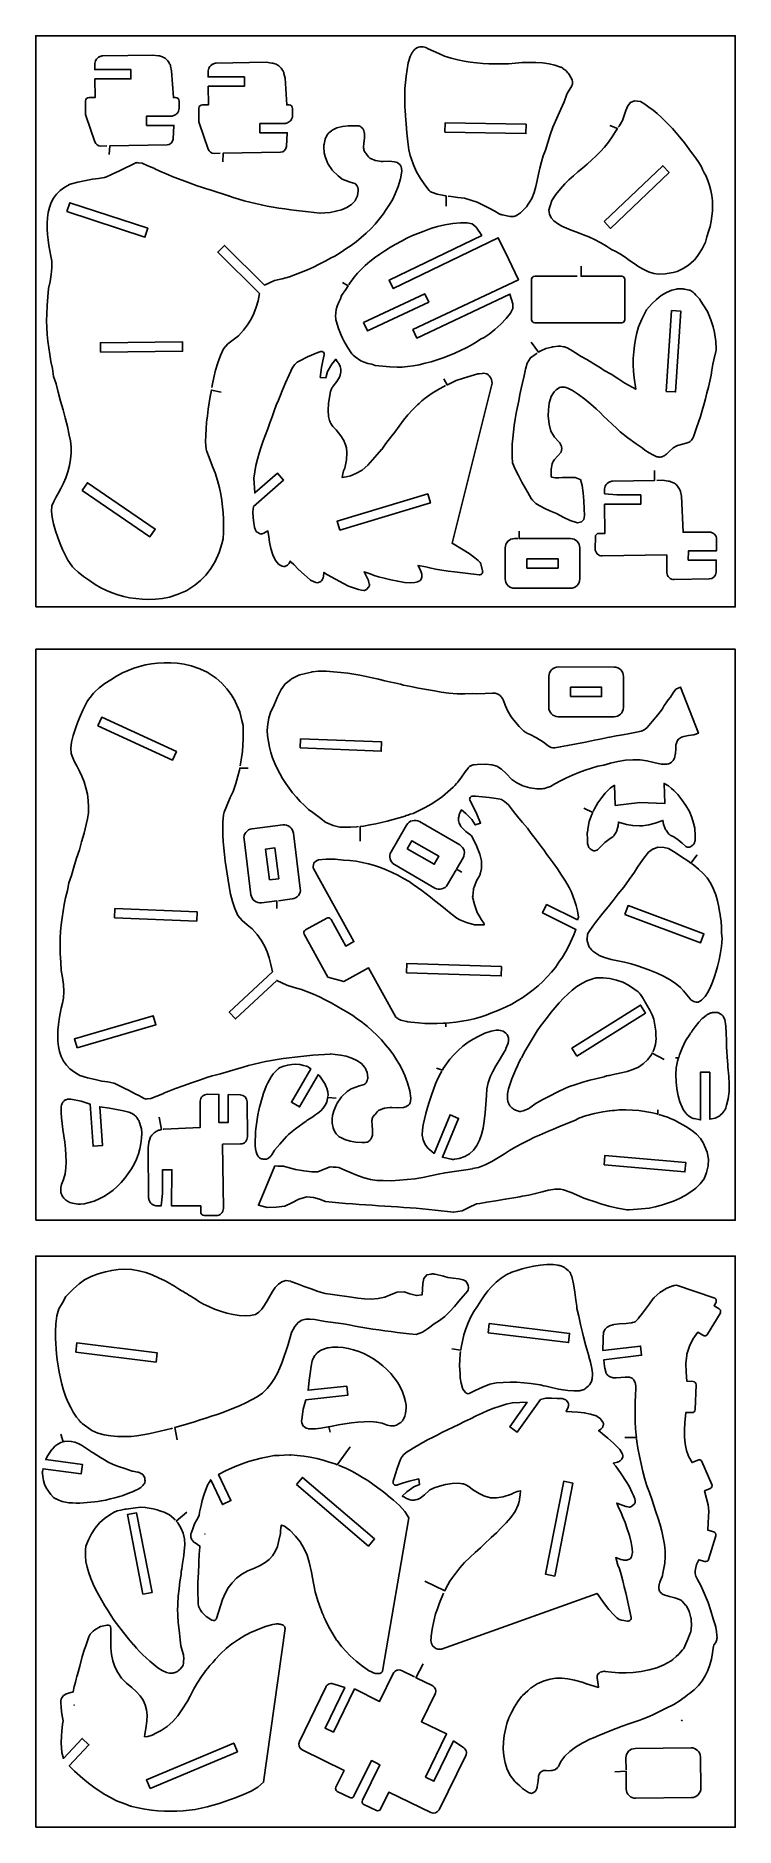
# Model space of a CAD drawing. Extents: x -150 to 150, y -272 to 496.
import ezdxf

# ---------------------------------------------------------------- set-up
doc = ezdxf.new("R2010")
doc.units = 0
doc.layers.add('Standard-Ebene', color=1, linetype='CONTINUOUS')

msp = doc.modelspace()

# ---------------------------------------------------------------- linework, layer by layer
at = {"layer": 'Standard-Ebene'}
for points in [[(-150, 251.47), (-150, 496.47), (150, 496.47), (150, 251.47), (-150, 251.47)], [(25.52, 455.11), (25.59, 459.11), (60.33, 458.52), (60.26, 454.53), (25.52, 455.11)], [(93.75, 416.74), (118.9, 440.72), (121.66, 437.82), (96.51, 413.84), (93.75, 416.74)], [(-136.71, 421.04), (-103.21, 410.07), (-101.97, 413.88), (-135.47, 424.84), (-136.71, 421.04)], [(-9.4, 373.43), (16.82, 385.81), (18.57, 382.21), (-7.66, 369.83), (-9.4, 373.43)], [(120.47, 343.93), (122.69, 378.61), (126.68, 378.36), (124.46, 343.68), (120.47, 343.93)], [(-122.28, 360.77), (-87.03, 361.11), (-87.07, 365.11), (-122.32, 364.77), (-122.28, 360.77)], [(-130.16, 301.43), (-101.06, 281.54), (-98.8, 284.84), (-127.9, 304.73), (-130.16, 301.43)], [(-19.64, 284.35), (19.3, 296.07), (18.15, 299.9), (-20.79, 288.18), (-19.64, 284.35)], [(60.68, 272.11), (60.68, 268.11), (74.02, 268.11), (74.02, 272.11), (60.68, 272.11)], [(-150, -11.69), (-150, 233.31), (150, 233.31), (150, -11.69), (-150, -11.69)], [(79.39, 213.01), (79.4, 217.01), (92.73, 216.98), (92.72, 212.98), (79.39, 213.01)], [(-123.37, 200.49), (-121.69, 204.13), (-89.67, 189.4), (-91.34, 185.76), (-123.37, 200.49)], [(-36.56, 190.92), (-1.83, 189.56), (-1.68, 193.56), (-36.4, 194.92), (-36.56, 190.92)], [(-49.79, 134.33), (-45.82, 134.82), (-47.47, 148.05), (-51.44, 147.56), (-49.79, 134.33)], [(9.35, 147.7), (11.35, 151.16), (22.89, 144.48), (20.89, 141.02), (9.35, 147.7)], [(102.64, 119.54), (135.19, 107.38), (136.59, 111.13), (104.04, 123.29), (102.64, 119.54)], [(-116.22, 118.05), (-116.06, 122.04), (-80.84, 120.66), (-81, 116.66), (-116.22, 118.05)], [(8.97, 94.45), (49.62, 93.16), (49.75, 97.16), (9.1, 98.45), (8.97, 94.45)], [(82.13, 58.7), (111.53, 77.22), (109.4, 80.61), (80, 62.08), (82.13, 58.7)], [(-132.29, 62.24), (-133.42, 66.07), (-99.6, 76.03), (-98.47, 72.19), (-132.29, 62.24)], [(93.8, 12.13), (128.41, 9.04), (128.77, 13.02), (94.15, 16.11), (93.8, 12.13)], [(-150, -272.09), (-150, -27.09), (150, -27.09), (150, -272.09), (-150, -272.09)], [(44.02, -59.97), (78.52, -64.21), (79, -60.23), (44.51, -56), (44.02, -59.97)], [(-132.91, -68.29), (-98.43, -72.56), (-97.93, -68.59), (-132.42, -64.32), (-132.91, -68.29)], [(-38.21, -125.05), (-35.61, -122.01), (-4.7, -148.44), (-7.3, -151.48), (-38.21, -125.05)], [(72.59, -164.35), (80.35, -124.43), (76.43, -123.67), (68.66, -163.59), (72.59, -164.35)], [(-104.07, -172.11), (-100.15, -171.34), (-106.81, -137.24), (-110.74, -138), (-104.07, -172.11)], [(-101.01, -255.52), (-63.54, -239.73), (-65.09, -236.04), (-102.56, -251.84), (-101.01, -255.52)]]:
    msp.add_lwpolyline(points, close=True, dxfattribs=at)
for points in [[(-119.53, 449.22), (-122.11, 449.18, -0.324923), (-124.68, 450.97), (-128.58, 462.28, -0.089626), (-128.73, 463.22), (-128.67, 468.51, -0.410952), (-127.17, 470), (-124.59, 470), (-124.67, 478), (-109.18, 478), (-109.18, 482), (-124.71, 482), (-124.73, 484.13, -0.134236), (-124.2, 486.17), (-124.32, 485.95, -0.157823), (-122.5, 487.61), (-122.69, 487.52, -0.090486), (-121.29, 487.86), (-99.79, 488.24), (-97.38, 487.93, -0.05358), (-96.55, 487.73), (-95.6, 487.39, -0.115502), (-94.06, 486.4), (-93.4, 485.72), (-92.79, 484.83, -0.093453), (-92.19, 483.47), (-91.73, 481.48), (-91.01, 470), (-90.02, 470, -0.414214), (-88.52, 468.5), (-88.52, 465.31, -0.113968), (-88.79, 464.14), (-88.94, 463.84, -0.14498), (-89.96, 462.72), (-90.53, 462.38, -0.136074), (-91.9, 462), (-102.52, 462), (-102.52, 458), (-90.79, 458), (-91.11, 452.2, -0.393142), (-93.72, 449.68), (-118.29, 449.24), (-118.47, 445.5)], [(-69.83, 442.36), (-69.65, 446.1), (-45.08, 446.53, 0.393142), (-42.47, 449.05), (-42.15, 454.85), (-53.88, 454.85), (-53.88, 458.85), (-43.27, 458.85, 0.136074), (-41.89, 459.23), (-41.32, 459.57, 0.14498), (-40.3, 460.69), (-40.15, 460.99, 0.113968), (-39.88, 462.16), (-39.88, 465.35, 0.414214), (-41.38, 466.85), (-42.37, 466.85), (-43.09, 478.33), (-43.56, 480.32, 0.093453), (-44.15, 481.68), (-44.77, 482.57), (-45.43, 483.26, 0.115502), (-46.96, 484.24), (-47.92, 484.59, 0.05358), (-48.75, 484.79), (-51.15, 485.1), (-72.66, 484.71, 0.090486), (-74.05, 484.37), (-73.86, 484.46, 0.157823), (-75.69, 482.81), (-75.56, 483.02, 0.134236), (-76.1, 480.98), (-76.08, 478.85), (-60.55, 478.85), (-60.55, 474.85), (-76.03, 474.85), (-75.95, 466.85), (-78.53, 466.85, 0.410952), (-80.03, 465.37), (-80.09, 460.07, 0.089626), (-79.94, 459.13), (-76.05, 447.83, 0.324923), (-73.48, 446.03), (-70.9, 446.07)], [(8.35, 465.69), (8.25, 468.33), (8.23, 471.04), (8.31, 473.86), (8.59, 476.44), (8.87, 479.2), (9.24, 482.03), (9.79, 484.85), (10.63, 487.53), (11.5, 489.31, -0.090781), (12.36, 490.47), (12.55, 490.64, -0.07363), (13.51, 491.3), (13.72, 491.41, -0.073426), (14.83, 491.76), (14.83, 491.76, -0.157094), (17.26, 491.41), (18.25, 490.92), (22.83, 488.84), (25.3, 487.74), (28.18, 486.88), (30.98, 486.17), (33.7, 485.6), (36.39, 485.15), (39.05, 484.82), (41.71, 484.59), (44.39, 484.45), (47.11, 484.39), (49.89, 484.4), (52.76, 484.47), (55.73, 484.79), (58.68, 484.99), (61.6, 485.08), (64.49, 485.03), (67.37, 484.82), (70.23, 484.44), (72.66, 483.91), (75.04, 483.08, -0.077888), (76.13, 482.5), (77.32, 481.6), (78.22, 480.65, -0.062082), (78.8, 479.85), (79.87, 477.92), (80.07, 477.47, -0.233764), (79.95, 475.11), (79.9, 475.03), (77.98, 471.76, 0.049231), (77.65, 471.05), (76.64, 468.16), (75.28, 465.06), (71.85, 457.35), (70.68, 454.05), (69.62, 450.73), (68.63, 447.43), (67.67, 444.97), (66.9, 442.4), (66.26, 439.76), (65.68, 437.08), (65.1, 434.41), (64.47, 431.76), (63.71, 429.19), (62.78, 426.73), (62.01, 425.5), (61.22, 424.29), (60.43, 423.09), (57.87, 420.52), (56.56, 419.61, -0.203123), (53.5, 418.97), (49.98, 419.66, -0.084651), (48.72, 420.14), (46.92, 421.19), (44.47, 422.58), (41.94, 423.88), (39.33, 425.05), (36.64, 426.03), (33.87, 426.75), (31.1, 427.14), (28.13, 427.48), (26.85, 427.66)], [(8.35, 465.66), (8.4, 464.63), (8.56, 462.16), (8.82, 458.73), (9.15, 454.83), (9.56, 450.94), (10.03, 447.54), (10.53, 445.12), (10.96, 444), (11.98, 441.09), (13.35, 438.08), (15.04, 435.19), (16.88, 432.51), (18.71, 430.08), (18.95, 429.86), (19.2, 429.65), (18.89, 429.9, 0.088949), (20.12, 429.22), (22.16, 428.52), (25.1, 427.9), (26.02, 427.77), (26.02, 423.43)], [(-28.07, 420.37), (-25.99, 420.48), (-23.67, 420.73), (-21.25, 421.17), (-18.84, 421.85), (-16.59, 422.8), (-14.62, 424.07), (-13.19, 425.55, 0.07393), (-12.96, 425.87), (-12.12, 427.52, 0.08074), (-11.98, 427.93), (-11.68, 429.96, 0.08267), (-11.68, 430.4), (-11.75, 430.75), (-11.89, 431.35), (-12.01, 431.63), (-12.18, 431.96), (-12.34, 432.29), (-12.37, 432.36, 0.210797), (-13.18, 433.07), (-15.2, 433.71), (-18.62, 435.02), (-20.35, 436.33), (-22.68, 438.67, -0.050936), (-23.02, 439.1), (-24.55, 441.43, -0.053776), (-24.81, 441.93), (-25.89, 444.76), (-26.26, 446.27, -0.043358), (-26.33, 446.73), (-26.43, 448.25), (-26.41, 449.2, -0.077131), (-26.35, 450.02), (-25.88, 452.09, -0.079364), (-25.57, 452.87), (-24.81, 454.15, -0.081184), (-24.25, 454.8), (-23.16, 455.74, -0.067236), (-22.56, 456.13), (-20.81, 456.95), (-18.47, 457.53), (-15.98, 457.82), (-13.44, 457.89), (-11.98, 457.86, -0.182165), (-10.23, 457.15), (-10.07, 457.01, -0.135318), (-9.32, 455.8), (-9.09, 455.05, -0.074449), (-8.98, 454.27), (-9, 452.54), (-9.24, 450.36), (-9.37, 448.67, 0.061263), (-9.34, 448.02), (-9.27, 447.6, 0.160671), (-8.48, 446.12), (-8.08, 445.74), (-7.24, 444.57, 0.14606), (-6.03, 443.63), (-4.7, 443.12, 0.053198), (-4.16, 442.98), (-1.82, 442.61, 0.038746), (-1.41, 442.58), (-1.32, 442.58), (-1.03, 442.58), (1.51, 442.67), (3.93, 442.4, -0.102709), (4.96, 442.07), (5.58, 441.71, -0.243109), (6.9, 439.66), (7.03, 438.37), (6.48, 435.15), (5.42, 431.78), (4.15, 428.65), (2.97, 426.15), (1.66, 424.07), (0.35, 421.98), (-0.96, 419.9), (-2.66, 417.79), (-4.46, 415.71), (-6.35, 413.7), (-8.32, 411.75), (-10.38, 409.9), (-12.52, 408.14), (-14.74, 406.51), (-17.02, 405.02), (-18.95, 403.67), (-21.78, 401.98), (-23.37, 401.15), (-25.89, 399.79), (-28.4, 398.49), (-30.91, 397.25), (-33.45, 396.1), (-36, 395.01), (-38.59, 394.01), (-41.21, 393.09), (-44.36, 392.28), (-47.57, 391.47), (-51.95, 389.5), (-69.13, 406.54), (-71.95, 403.7), (-53.98, 385.88), (-54.67, 382.81), (-55.48, 380), (-56.47, 377.38), (-57.67, 374.89), (-59.15, 372.5), (-60.95, 370.14), (-63.12, 367.79), (-65.38, 366.08), (-67.63, 364.29), (-69.54, 362.14), (-70.81, 359.28), (-71.93, 356.23), (-72.87, 353.08), (-73.64, 349.91), (-74.15, 347.2), (-74.45, 345.59)], [(-67.29, 427.82), (-74.84, 430.29), (-77.2, 430.95), (-78.47, 431.33), (-80.78, 432.13), (-83.81, 433.23), (-87.25, 434.52), (-90.77, 435.89), (-94.06, 437.2), (-96.8, 438.34), (-98.68, 439.2), (-99.37, 439.66), (-101.89, 440.66), (-104.4, 441.8), (-106.04, 442.03, 0.16005), (-107.68, 441.74), (-109.42, 440.8), (-111.49, 439.78), (-114.15, 438.48), (-115.74, 437.88), (-117.24, 437.12), (-117.82, 436.87), (-119.75, 435.92, -0.071577), (-120.48, 435.69), (-123.13, 435.24), (-125.75, 435.02), (-128.51, 434.38), (-131.93, 433.74), (-135.21, 432.86), (-137.58, 431.53), (-139.51, 430.16), (-141.11, 428.58), (-142.4, 426.82), (-143.42, 424.89), (-144.18, 422.83), (-144.71, 420.66), (-145.03, 418.39), (-145.18, 416.06), (-145.16, 413.68), (-145.01, 411.29), (-144.76, 408.9), (-144.42, 406.53), (-144.02, 404.22), (-143.59, 401.98), (-143.15, 399.84), (-143.12, 396.96), (-143.38, 394.01), (-143.87, 391.02), (-144.53, 388.05), (-144.86, 384.47), (-145.19, 380.78), (-145.34, 377.03), (-145.37, 374.14), (-145.28, 371.26), (-145.09, 368.38), (-144.81, 365.5), (-144.46, 362.61), (-144.06, 359.71), (-143.62, 356.8), (-142.9, 353.72), (-142.37, 350.33), (-141.31, 347.22), (-140.44, 343.61), (-139.46, 339.73), (-138.21, 336.07), (-137.47, 332.57), (-136.46, 328.91), (-135.69, 325.15), (-135.14, 322.7), (-134.87, 320.12), (-134.86, 317.46), (-135.11, 314.77), (-135.57, 312.08), (-136.24, 309.44), (-137.1, 306.9), (-138.12, 304.49), (-139.29, 302.27), (-140.27, 300.37), (-141.45, 298.43), (-142.31, 296.62), (-143.08, 294.87), (-143.28, 292.6), (-143.02, 289.96), (-142.41, 287.09), (-141.55, 284.12), (-140.54, 281.21), (-139.49, 278.49), (-138.51, 276.11), (-137.76, 274.32), (-136.77, 272.34), (-136.25, 271.48), (-135.59, 270.54), (-134.24, 268.63, 0.047411), (-133.75, 268.05), (-131.91, 266.29), (-129.49, 264.45), (-126.97, 262.73), (-124.57, 261.04), (-122.11, 259.66), (-119.68, 258.47), (-117.25, 257.45), (-114.79, 256.61), (-112.3, 255.92), (-109.75, 255.39), (-107.11, 255), (-104.38, 254.75), (-101.52, 254.62)], [(-18.49, 390.63), (-16.04, 389.23), (-17.08, 387.7), (-18.84, 385.09), (-19.32, 383.68), (-20.07, 382.13), (-20.68, 380.55), (-21.16, 379.05), (-21.38, 376.13), (-21.35, 374.98, 0.068754), (-21.23, 374.26), (-20.2, 370.93), (-19.06, 368.07), (-18.43, 366.82), (-17.85, 365.55), (-16.35, 362.87), (-14.4, 359.97, 0.068754), (-13.91, 359.43), (-13.04, 358.69), (-10.62, 357.02), (-9.16, 356.46), (-7.55, 355.94), (-5.87, 355.55), (-4.47, 355.04), (-1.33, 354.77), (1.81, 354.52), (4.96, 354.29), (7.16, 354.34), (9.49, 354.55), (11.91, 354.9), (14.41, 355.37), (16.97, 355.96), (19.55, 356.67), (22.15, 357.47), (24.74, 358.36), (27.3, 359.33), (29.81, 360.37), (32.24, 361.47), (34.58, 362.62), (36.8, 363.81), (38.88, 365.03), (40.8, 366.27), (42.31, 367.02), (44.44, 368.51), (46.92, 370.52), (49.46, 372.83), (51.78, 375.23), (53.58, 377.5), (54.58, 379.43), (54.58, 381.54), (53.35, 385.66), (13.45, 366.82), (11.74, 370.44), (56.99, 391.81), (52.72, 400.85), (48.36, 409.85), (3.32, 388.04), (1.58, 391.64), (41.29, 410.87), (38.85, 414.42), (37.21, 415.75), (35.08, 416.18), (32.18, 416.2), (28.86, 415.91), (25.47, 415.38), (22.35, 414.71), (19.85, 413.98), (18.26, 413.39), (16.14, 412.56), (13.89, 411.71), (11.57, 410.73), (9.21, 409.63), (6.82, 408.42), (4.44, 407.13), (2.08, 405.74), (-0.24, 404.29), (-2.5, 402.77), (-4.67, 401.19), (-6.73, 399.58), (-8.67, 397.93), (-10.46, 396.26), (-12.08, 394.58), (-13.51, 392.9), (-15.3, 390.3), (-15.74, 389.66)], [(82.22, 393.35), (64.01, 393.35, 0.414214), (62.67, 392.01), (62.67, 374.68, 0.414214), (64.01, 373.35), (101.34, 373.35, 0.414214), (102.67, 374.68), (102.67, 392.01, 0.414214), (101.34, 393.35), (83.93, 393.35), (83.93, 397.71)], [(72.75, 306.88), (72.08, 306.98), (71.41, 307.07), (71.01, 307.28), (71.1, 310.6), (71.54, 312.81, -0.133195), (72.47, 314.69), (73.79, 316.19), (75.32, 317.81), (75.37, 317.97, 0.182725), (75.31, 320.8), (75.28, 320.88, 0.091717), (74.5, 322.1), (72.51, 324.24), (70.98, 326.91), (70.16, 329.88), (69.76, 333.49), (69.87, 336.02), (70.28, 338.93), (71.13, 341.78), (72.07, 343.37, -0.109379), (73.25, 344.63), (74.6, 345.55), (74.8, 345.61, -0.140065), (77, 345.67), (77.39, 345.56, -0.054135), (78.19, 345.26), (80.16, 344.25), (82.78, 342.55), (85.47, 340.54), (88.06, 338.43), (90.35, 336.41), (92.18, 334.69), (93.35, 333.46), (95.31, 331.64), (97.28, 329.83), (99.26, 328.01), (100.67, 326.56), (103.92, 324.01), (107.54, 321.39), (110.05, 319.75), (111.23, 318.73), (113.1, 317.55), (114.68, 316.69), (115.87, 316.11, 0.136777), (117.98, 315.72), (117.74, 315.7, 0.117425), (119.5, 316.29), (119.95, 316.57, 0.049049), (120.57, 317.05), (121.8, 318.21), (123.1, 319.4, -0.049877), (123.74, 319.87), (124.68, 320.44, -0.075278), (125.79, 320.9), (127.4, 321.3), (128.98, 321.65, 0.12117), (130.69, 322.49), (130.91, 322.67, 0.130226), (132.08, 324.35), (132.6, 325.76), (133.47, 328.24), (134.3, 330.73), (135.09, 333.21), (135.85, 335.71), (136.57, 338.21), (137.25, 340.71), (137.91, 343.23), (138.53, 345.76), (139.12, 348.3), (139.68, 350.86), (139.95, 352.97), (140.35, 355.65), (140.86, 357.45), (141.71, 361, 0.06807), (141.82, 362.08), (141.7, 365.3), (141.16, 369.13), (140.59, 371.66), (139.61, 374.68), (138.11, 378.18), (136.52, 380.66), (136.29, 381.09), (136.05, 381.5), (134.9, 383.3, 0.046861), (134.44, 383.88), (133.18, 385.21), (132.49, 385.98, 0.052775), (131.86, 386.54), (131.69, 386.67), (131.53, 386.78, 0.095465), (130.14, 387.38), (128.4, 387.77, 0.054487), (127.54, 387.87), (125.74, 387.88, 0.054546), (124.87, 387.79), (122.82, 387.34), (120.49, 386.35), (118.3, 384.99), (116.21, 383.35), (114.18, 381.54), (111.97, 378.91), (109.94, 374.93), (108.54, 371.63), (107.8, 369.02), (107.21, 366.35), (106.77, 363.63), (106.47, 360.87), (106.31, 358.09), (106.28, 355.3), (106.39, 352.51), (106.64, 349.72), (107.32, 344.86), (102.74, 347.5), (99.7, 349.39), (96.75, 351.24), (93.85, 352.94), (92.28, 354.06), (89.35, 355.77), (87.77, 356.77), (87.21, 357.09), (86.69, 357.44), (86.36, 357.61), (83.93, 358.83), (81.45, 360.47), (79.2, 361.85), (77.88, 362.59, 0.096779), (76.42, 363.07), (75.03, 363.25, 0.057004), (74.12, 363.26), (71.99, 363.05, 0.039993), (71.36, 362.93), (68.82, 362.26), (66.38, 361.2), (65.66, 360.69), (62.42, 365.06)], [(24.97, 349.29), (26.4, 346.67), (26.57, 346.75), (28.26, 347.57), (30.37, 348.53), (33.43, 349.57), (36.69, 350.63), (39.65, 351.4, -0.033649), (40.18, 351.5), (41.46, 351.66, -0.171388), (44.06, 351.07), (43.79, 351.25, -0.24225), (45.66, 348.1), (45.69, 347.49), (28.55, 278.77), (33.28, 275.95), (35.91, 274.42), (38.38, 272.57), (39.74, 271.41, -0.156425), (41.04, 269.34), (41.66, 266.91, -0.246527), (41.37, 265.7, -0.246527), (40.21, 265.25), (29.57, 266.48), (26.91, 266.84), (24.23, 267.25), (21.51, 267.71), (18.95, 268.17), (17.37, 268.63), (14, 269.24), (15.06, 267.09), (15.35, 266.36, -0.120458), (15.6, 264.48), (15.63, 264.73, -0.118617), (15, 262.96), (15, 262.95, -0.157176), (14.36, 262.44), (13.7, 262.18, -0.073876), (12.56, 261.93), (10.89, 261.8), (8.2, 261.99), (5.26, 262.45), (2.29, 263.07), (-0.52, 263.76), (-2.96, 264.42), (-4.83, 264.97), (-5.93, 265.29), (-7, 265.75), (-9.22, 266.46), (-7.36, 262.73, -0.048972), (-7.26, 262.49), (-6.95, 261.33, -0.246947), (-7.21, 260.11), (-8.17, 258.98, -0.24733), (-9.32, 258.51), (-10.24, 258.6), (-11.64, 258.93), (-12.92, 259.37), (-15.92, 260.42), (-17.95, 261.46), (-21.52, 263.36), (-24.92, 265.25), (-26.41, 266.24), (-26.63, 264.34, -0.080972), (-26.75, 263.93), (-27.17, 263.04, -0.168393), (-27.78, 262.42), (-28.74, 261.94, -0.221037), (-29.86, 261.91), (-31.95, 262.81, -0.077848), (-32.29, 263.03), (-34.89, 265.29), (-37.33, 267.52), (-39.36, 269.58), (-40.42, 270.58), (-40.84, 271.11), (-41.39, 270.12, -0.068797), (-41.62, 269.83), (-42.11, 269.34, -0.102459), (-42.57, 269.04), (-43.16, 268.81, -0.215687), (-44.26, 268.87), (-45.45, 269.48, -0.100993), (-45.86, 269.82), (-47.09, 271.29, -0.062525), (-47.26, 271.58), (-48.31, 273.8), (-49.12, 276.47), (-49.69, 279.19), (-50.08, 281.71), (-50.41, 284.07), (-52.22, 283.1), (-52.9, 282.82, -0.238242), (-54.1, 282.93), (-55.11, 283.55, -0.153845), (-55.63, 284.16), (-56.1, 285.25, -0.069388), (-56.2, 285.61), (-56.42, 287.35), (-56.8, 289.76), (-56.98, 292.18), (-56.69, 294.53), (-43.73, 305.86), (-46.36, 308.87), (-56.09, 300.37), (-56.49, 306.7), (-56.12, 309.41), (-55.6, 312.11), (-54.95, 314.79), (-54.19, 317.44), (-53.35, 320.08), (-52.44, 322.7), (-51.49, 325.3), (-50.53, 327.88), (-49.56, 330.45), (-48.61, 332.99), (-47.71, 335.51), (-46.87, 338.02), (-45.89, 340.16), (-45.06, 342.24), (-44.38, 344.16), (-42.85, 347.63), (-41.37, 351.02), (-39.89, 354.15), (-38.89, 355.46), (-37.91, 356.39), (-36.79, 357.07), (-33.39, 358.71), (-28.96, 360.54), (-28.16, 360.93, -0.280958), (-26.78, 360.8, -0.280958), (-26.27, 359.51), (-26.24, 359.64), (-26.84, 357.06), (-27.44, 354.13), (-28, 349.93), (-25.59, 349.8), (-24.81, 352.41), (-22.99, 355.6), (-21.36, 357.74), (-20.75, 356.74), (-20.74, 356.73, -0.091396), (-19.92, 355.53), (-19.48, 354.53, -0.143287), (-19.18, 352.3), (-19.31, 351.45, -0.090677), (-19.78, 350.09), (-20.91, 348.1), (-22.45, 346.21, 0.087572), (-23.13, 344.99), (-23.54, 343.8), (-24.09, 341.42), (-24.47, 338.73), (-24.61, 335.91), (-24.43, 333.17), (-24.03, 331.45, 0.094639), (-23.42, 330.08), (-22.6, 328.89), (-21.23, 327.4), (-19.18, 324.83), (-17.93, 322.82, -0.048975), (-17.59, 322.12), (-17.01, 320.59, -0.058588), (-16.79, 319.68), (-16.53, 317.6), (-16.75, 314.62), (-17.49, 311), (-17.95, 309.88), (-18.34, 308.52), (-18.6, 307.04), (-16.88, 307.26), (-15.07, 307.75, 0.064749), (-14.07, 308.09), (-12.7, 308.67), (-9.98, 310.16), (-7.63, 312.21), (-5.51, 314.5), (-3.55, 316.83), (-1.65, 319), (-1.62, 319), (-1.59, 319), (-1.58, 319), (0.14, 321.54), (2.68, 324.84), (4.05, 326.49), (5.86, 329.02), (7.72, 331.52), (9.64, 333.93), (11.66, 336.18), (13.78, 338.18), (14.45, 338.79), (15, 339.29), (15.56, 339.8), (17.01, 341.01), (19.99, 343.09), (23.22, 345.04), (25.08, 346.06), (25.81, 346.39)], [(82.4, 287.53), (79.27, 288.47), (76.22, 289.99), (73.29, 291.56), (70.5, 292.63), (68.32, 293.73), (65.88, 294.9), (64.55, 295.79), (63.25, 297.05, -0.073687), (62.53, 297.98), (61.09, 300.57), (60.12, 302.24), (58.55, 304.96), (57, 307.79), (55.61, 310.6), (54.51, 313.26), (54.35, 315.89), (54.32, 318.54), (54.4, 321.21), (54.59, 323.89), (54.88, 326.57), (55.23, 329.26), (55.65, 331.94), (56.12, 334.61), (56.62, 337.27), (57.15, 339.91), (57.68, 342.52), (58.2, 345.1), (58.71, 347.64), (59.44, 350.54), (60, 353.41), (60.8, 356.06), (62.23, 358.32), (64.69, 360), (65.05, 360.26)], [(-70.46, 343.6), (-74.66, 344.48), (-75.15, 341.75), (-75.62, 339.01), (-76.04, 336.25), (-76.41, 333.49), (-76.73, 330.71), (-76.96, 327.91), (-77.11, 325.11), (-77.16, 322.29), (-76.88, 319.15, 0.066968), (-76.64, 318.11), (-75.69, 315.56), (-74.24, 311.74), (-73.05, 309.04), (-72.09, 305.62), (-71.22, 302.47), (-70.67, 299.8), (-70.23, 297.13), (-69.89, 294.46), (-69.65, 291.77), (-69.51, 289.06), (-69.46, 286.31), (-69.52, 283.53), (-69.67, 280.7), (-70.21, 278.49), (-71.3, 274.85), (-73.21, 270.7, -0.031586), (-73.45, 270.25), (-75.17, 267.5), (-77.07, 265.07), (-79.36, 262.73), (-81.76, 260.73), (-83.98, 259.33), (-85.27, 258.53, -0.036497), (-85.79, 258.26), (-88.66, 257.03, -0.020792), (-88.97, 256.92), (-92.66, 255.68), (-95.69, 255.11), (-98.72, 254.79), (-101.49, 254.62)], [(115.46, 310), (115.42, 305.7), (97.39, 305.37, 0.090486), (96, 305.03), (96.19, 305.12, 0.157823), (94.36, 303.47), (94.48, 303.68, 0.134236), (93.95, 301.64), (93.97, 300.01), (99.26, 299.51), (109.5, 299.51), (109.5, 295.51), (94.01, 295.51), (94.1, 283.01), (91.52, 283.01, 0.410952), (90.02, 281.53), (89.96, 276.33, 0.202763), (90.84, 274.17, 0.202763), (93.01, 273.3), (120.62, 273.79), (120.75, 266.12, 0.414214), (123.81, 263.17), (138.9, 263.44, 0.40576), (141.85, 266.41), (141.9, 271.51), (129.9, 271.51), (129.95, 275.51), (141.95, 275.51), (142, 280.48, 0.417483), (139, 283.51), (127.68, 283.51), (126.95, 298.99), (126.49, 300.98, 0.093453), (125.89, 302.34), (125.28, 303.23), (124.62, 303.92, 0.115502), (123.09, 304.9), (122.13, 305.25, 0.05358), (121.3, 305.45), (118.89, 305.76), (116.36, 305.71)], [(57.31, 283.91), (57.31, 280.78), (79.35, 280.78, -0.414214), (83.35, 276.78), (83.35, 263.44, -0.414214), (79.35, 259.44), (55.35, 259.44, -0.414214), (51.35, 263.44), (51.35, 276.78, -0.414214), (55.35, 280.78), (56.79, 280.78)], [(-92.15, 227.53), (-95.01, 227.48), (-97.75, 227.31), (-100.39, 227), (-102.96, 226.55), (-105.47, 225.94), (-107.95, 225.17), (-110.41, 224.23), (-112.88, 223.11), (-115.38, 221.8), (-117.83, 220.18), (-120.4, 218.54), (-122.87, 216.77), (-124.76, 215.06, 0.047411), (-125.27, 214.5), (-126.68, 212.63), (-127.37, 211.71), (-127.91, 210.87), (-128.96, 208.91), (-129.77, 207.15), (-130.82, 204.8), (-131.94, 202.11), (-133.04, 199.23), (-133.99, 196.3), (-134.69, 193.44), (-135.02, 190.81), (-134.89, 188.53), (-134.18, 186.76), (-133.36, 184.93), (-132.24, 182.95), (-131.32, 181.03), (-130.22, 178.77), (-129.27, 176.34), (-128.49, 173.77), (-127.9, 171.11), (-127.51, 168.41), (-127.35, 165.71), (-127.43, 163.05), (-127.78, 160.48), (-128.41, 158.05), (-129.29, 154.31), (-130.41, 150.68), (-131.25, 147.21), (-132.61, 143.59), (-133.7, 139.74), (-134.68, 136.15), (-135.83, 133.08), (-136.46, 129.71), (-137.28, 126.65), (-137.8, 123.75), (-138.29, 120.87), (-138.72, 117.99), (-139.09, 115.12), (-139.37, 112.25), (-139.54, 109.37), (-139.6, 106.48), (-139.56, 102.73), (-139.34, 99.02), (-139.12, 95.44), (-138.54, 92.45), (-138.14, 89.45), (-137.97, 86.49), (-138.09, 83.61), (-138.6, 81.49), (-139.09, 79.26), (-139.56, 76.96), (-139.97, 74.61), (-140.29, 72.23), (-140.51, 69.84), (-140.6, 67.46), (-140.53, 65.13), (-140.27, 62.85), (-139.81, 60.66), (-139.11, 58.58), (-138.15, 56.63), (-136.9, 54.83), (-135.35, 53.2), (-133.46, 51.78), (-131.14, 50.37), (-127.88, 49.4), (-124.48, 48.65), (-121.74, 47.93), (-119.14, 47.64), (-116.49, 47.1, -0.071577), (-115.78, 46.85), (-113.87, 45.85), (-113.3, 45.58), (-111.83, 44.78), (-110.25, 44.12), (-107.63, 42.75), (-105.59, 41.67), (-103.88, 40.68, 0.16005), (-102.25, 40.33), (-100.6, 40.51), (-98.06, 41.58), (-95.52, 42.51), (-94.81, 42.94), (-92.91, 43.75), (-90.13, 44.81), (-86.8, 46.02), (-83.24, 47.28), (-79.77, 48.47), (-76.71, 49.48), (-74.38, 50.21), (-73.09, 50.55), (-70.71, 51.14), (-63.1, 53.38)], [(-62.32, 183.21), (-62.14, 184.1), (-61.72, 186.76), (-61.4, 189.44), (-61.18, 192.15), (-61.05, 194.89), (-61.02, 197.68), (-61.09, 200.51), (-61.56, 202.73), (-62.55, 206.4), (-64.33, 210.62, 0.031586), (-64.56, 211.07), (-66.19, 213.87), (-68.03, 216.36), (-70.24, 218.76), (-72.57, 220.83), (-74.76, 222.3), (-76.03, 223.13, 0.036497), (-76.54, 223.42), (-79.36, 224.73, 0.020792), (-79.67, 224.86), (-83.33, 226.2), (-86.34, 226.86), (-89.36, 227.27), (-92.12, 227.52)], [(-11.53, 157.18), (-12.23, 157.09), (-14.98, 156.9), (-18.64, 156.9, -0.056738), (-19.54, 157), (-22.39, 157.66), (-25.16, 158.78, -0.076319), (-26.2, 159.4), (-27.8, 160.72), (-31.2, 163.22), (-33, 164.5), (-34.81, 166.19), (-36.56, 167.96), (-38.24, 169.79), (-39.85, 171.7), (-41.38, 173.66), (-42.82, 175.69), (-44.16, 177.78), (-45.4, 179.91), (-46.53, 182.11), (-47.54, 184.34), (-48.43, 186.63), (-49.18, 188.96), (-49.79, 191.32), (-50.26, 193.72), (-50.57, 196.16), (-50.72, 198.62), (-50.48, 201.21), (-50.05, 203.85), (-49.37, 206.22), (-47.78, 209.5), (-46.34, 212.89), (-44.71, 216.06), (-43.33, 218, -0.067352), (-42.59, 218.78), (-40.66, 220.33, -0.052259), (-39.97, 220.79), (-37.73, 221.93, -0.067169), (-36.72, 222.28), (-34.31, 222.9), (-31.81, 223.48, -0.029768), (-31.34, 223.56), (-28.84, 223.84, -0.027395), (-28.4, 223.86), (-25.52, 223.86), (-22.36, 223.65), (-19.22, 223.34), (-16.19, 223.03), (-13.61, 222.59), (-10.99, 222.1), (-8.35, 221.57), (-5.68, 220.99), (-3.01, 220.39), (-0.33, 219.76), (2.35, 219.11), (3.81, 218.83), (6.38, 218.26), (7.75, 217.94), (10.92, 217.27), (14.21, 216.59), (17.57, 215.96), (20.97, 215.44), (23.94, 214.89), (27.24, 214.47), (30.69, 214.21), (34.08, 214.14), (37.22, 214.3), (39.17, 214.21), (42.8, 214.34), (45.86, 214.51, -0.07722), (47.08, 214.4), (47.5, 214.29, -0.092514), (48.83, 213.67), (48.84, 213.66, -0.079497), (49.74, 212.78), (50.06, 212.34, -0.074075), (50.61, 211.3), (51.3, 209.34), (52.51, 206.79), (53.92, 204.29), (55.01, 202.86), (57.29, 200.14), (59.3, 198.21, 0.101497), (60.66, 197.35), (62.04, 196.75), (64.82, 195.26), (67.78, 193.42), (69.82, 191.83, 0.185865), (72.57, 191), (72.7, 191.01), (74.93, 191.38), (78.12, 191.97), (81.88, 192.7), (85.84, 193.49), (89.63, 194.26), (92.86, 194.92), (95.17, 195.39), (96.17, 195.59), (98.95, 196.11), (101.83, 196.61), (104.76, 197.13), (107.68, 197.72), (109.72, 198.21, 0.119213), (111.39, 199.07), (112.18, 199.75), (114.46, 202.28), (116.86, 205.2), (118.77, 207.76), (119.57, 209.17), (120.41, 210.34), (121.26, 211.63), (122.2, 212.77), (123.34, 214.58), (124.59, 216.15), (126.5, 217.09), (134.22, 197.31), (132.31, 196.56), (129.93, 196.26), (127.92, 195.88), (127.02, 195.52, 0.131207), (125.37, 194.29), (125.55, 194.53, 0.105653), (124.81, 193.03), (124.69, 192.58, 0.047223), (124.58, 191.83), (124.49, 190.36), (124.41, 188.74, -0.036988), (124.33, 188.15), (124.16, 187.29, -0.083818), (123.69, 186.05), (123.59, 185.88, -0.115585), (122.33, 184.56), (122.39, 184.6, -0.146567), (120.18, 183.94), (118.27, 183.95), (115.17, 184.67), (112.13, 185.48), (109.26, 185.78), (106.17, 185.91), (102.93, 185.64), (99.68, 185.08), (96.56, 184.37), (93.72, 183.62), (91.07, 183.06), (88.38, 182.33), (85.65, 181.44), (82.93, 180.43), (80.23, 179.31), (77.6, 178.11), (75.05, 176.84), (72.61, 175.53), (70.74, 174.44, -0.061631), (69.84, 174.05), (68.23, 173.59, -0.061833), (67.26, 173.44), (64.86, 173.36), (61.85, 173.8), (58.93, 174.69), (56.33, 175.92), (54.26, 177.39), (51.83, 180.01), (49.76, 181.88), (47.76, 183.09), (45.56, 183.75), (42.86, 183.96), (39.39, 183.83), (37.98, 183.74), (37.56, 183.65, 0.087452), (36.27, 183.13), (36.5, 183.28, 0.093278), (35.42, 182.28), (34.22, 180.67), (32.59, 178.45), (30.97, 176.23), (30.42, 175.7), (29.75, 174.85), (28.99, 174.08), (26.76, 172.05), (24.45, 170.18), (22.06, 168.46), (19.59, 166.89), (17.05, 165.44), (14.46, 164.1), (11.81, 162.87), (10.65, 162.46), (9.53, 162.11), (8.83, 161.89, -0.02758), (8.42, 161.74), (5.88, 160.96), (3.24, 160.22), (0.65, 159.47), (-1.67, 158.96), (-4.1, 158.41), (-6.72, 157.89), (-9.45, 157.44), (-10.86, 157.26), (-10.86, 150.99)], [(-23.68, 59.66), (-21.6, 59.49), (-19.29, 59.17), (-16.88, 58.66), (-14.49, 57.91), (-12.27, 56.89), (-10.34, 55.56), (-8.95, 54.04, -0.07393), (-8.73, 53.71), (-7.94, 52.04, -0.08074), (-7.82, 51.63), (-7.57, 49.59, -0.08267), (-7.59, 49.15), (-7.67, 48.8), (-7.82, 48.21), (-7.96, 47.93), (-8.14, 47.6), (-8.3, 47.28), (-8.34, 47.21, -0.210797), (-9.17, 46.52), (-11.21, 45.94), (-14.66, 44.74), (-16.43, 43.48), (-18.83, 41.21, 0.050936), (-19.19, 40.79), (-20.78, 38.51, 0.053776), (-21.06, 38.01), (-22.22, 35.21), (-22.63, 33.72, 0.043358), (-22.72, 33.27), (-22.87, 31.75), (-22.87, 30.8, 0.077131), (-22.84, 29.98), (-22.43, 27.89, 0.079364), (-22.14, 27.1), (-21.42, 25.8, 0.081184), (-20.88, 25.13), (-19.82, 24.16, 0.067236), (-19.23, 23.76), (-17.51, 22.88), (-15.19, 22.23), (-12.7, 21.87), (-10.17, 21.72), (-8.7, 21.71, 0.182165), (-6.94, 22.36), (-6.77, 22.51, 0.135318), (-5.99, 23.69), (-5.74, 24.43, 0.074449), (-5.6, 25.21), (-5.57, 26.93), (-5.75, 29.12), (-5.83, 30.81, -0.061263), (-5.78, 31.46), (-5.69, 31.89, -0.160671), (-4.86, 33.34), (-4.45, 33.71), (-3.57, 34.86, -0.14606), (-2.34, 35.75), (-1, 36.22, -0.053198), (-0.44, 36.35), (1.9, 36.65, -0.038746), (2.31, 36.67), (2.4, 36.67), (2.7, 36.66), (5.23, 36.49), (7.66, 36.69, 0.102709), (8.7, 36.99), (9.32, 37.33, 0.243109), (10.71, 39.34), (10.87, 40.62), (10.42, 43.86), (9.46, 47.26), (8.28, 50.43), (7.18, 52.96), (5.94, 55.08), (4.69, 57.2), (3.44, 59.32), (1.8, 61.49), (0.07, 63.61), (-1.76, 65.69), (-3.68, 67.69), (-5.68, 69.6), (-7.77, 71.42), (-9.93, 73.12), (-12.17, 74.68), (-14.06, 76.08), (-16.83, 77.86), (-18.4, 78.73), (-20.88, 80.17), (-23.35, 81.55), (-25.83, 82.85), (-28.32, 84.09), (-30.84, 85.25), (-33.4, 86.33), (-35.99, 87.32), (-39.12, 88.23), (-42.3, 89.13), (-46.62, 91.23), (-64.31, 74.71), (-67.04, 77.64), (-48.54, 94.91), (-49.14, 97.99), (-49.87, 100.83), (-50.77, 103.48), (-51.9, 106), (-53.31, 108.44), (-55.04, 110.85), (-57.14, 113.27), (-59.35, 115.04), (-61.55, 116.89), (-63.38, 119.1), (-64.58, 122), (-65.6, 125.08), (-66.44, 128.26), (-67.12, 131.45), (-67.55, 134.17), (-67.98, 136.9), (-68.39, 139.65), (-68.77, 142.4), (-69.12, 145.17), (-69.41, 147.95), (-69.63, 150.74), (-69.79, 153.54), (-69.85, 156.34), (-69.82, 159.16), (-69.44, 162.3, -0.066968), (-69.17, 163.33), (-68.15, 165.85), (-66.58, 169.62), (-65.32, 172.28), (-64.25, 175.67), (-63.28, 178.8), (-62.66, 181.45), (-62.49, 182.31), (-58.89, 182.31)], [(25.54, 72.85), (24.79, 72.8), (22.12, 72.71), (19.45, 72.7), (16.81, 72.78), (14.2, 72.94), (12.56, 73.13), (10.93, 73.32), (9.51, 73.49, -0.036342), (8.94, 73.6), (6.6, 74.22, -0.088127), (5.34, 74.82), (4.38, 75.49), (-7.28, 96.57), (-17.89, 90.7), (-24.69, 92.66), (-34.86, 111.05, -0.414214), (-34.34, 112.87), (-25.18, 117.93, -0.414214), (-23.37, 117.41), (-17.03, 105.94), (-13.53, 107.87), (-30.84, 139.19, -0.15155), (-31, 139.96), (-30.91, 140.97, -0.206745), (-30.4, 141.89), (-29.38, 142.68, -0.143605), (-28.68, 142.95), (-25.52, 143.23), (-21.55, 143.27), (-18.08, 142.85), (-15.32, 142.67), (-12.6, 142.34), (-9.94, 141.85), (-7.31, 141.23), (-4.73, 140.47), (-2.19, 139.59), (0.33, 138.59), (2.82, 137.49), (5.29, 136.29), (7.73, 135), (10.17, 133.63), (11.87, 132.42), (15.62, 129.75), (19.35, 126.97), (21.01, 125.42), (23.39, 123.68), (25.73, 121.74), (28.12, 119.75), (30.65, 117.9), (31.82, 117.13), (34.68, 116.05), (38.13, 115.11), (42.36, 115.12), (42.32, 115.52), (42.24, 115.65), (42.18, 115.77), (41.19, 117.26), (40.17, 118.9), (39.36, 120.38), (38.19, 123.8), (37.43, 126.52, -0.145226), (37.44, 127.28), (37.73, 130.17, -0.067917), (37.98, 131.23), (39, 133.88), (40.29, 136.13, 0.080573), (40.75, 137.33), (41.14, 139.26, 0.048326), (41.21, 140.03), (41.23, 142.55), (40.52, 145.35), (39.28, 148.22), (38.97, 149.05), (36.88, 153.19, 0.119642), (36.64, 153.48), (34.43, 155.08), (32.82, 156.72, -0.090677), (32.02, 157.91), (31.67, 158.7, -0.143287), (31.38, 160.92), (31.55, 162.01, -0.091396), (32.03, 163.37), (32.59, 164.35), (34.5, 162.86), (37.09, 160.25), (38.5, 157.93), (40.8, 158.68), (39.18, 162.59), (37.84, 165.26), (36.25, 168.28, -0.268124), (36.3, 169.62, -0.268124), (37.48, 170.24), (38.65, 170.19), (41.56, 170), (44.51, 169.7), (47.44, 169.28), (49.18, 168.94, -0.136537), (51.09, 167.97), (52.71, 166.49), (54.94, 163.66), (57.26, 160.86), (58.78, 158.99), (60.85, 156.47), (62.48, 154.26), (64.26, 152.04), (65.98, 149.83), (67.14, 148.14), (67.9, 147.18), (69.27, 145.29), (70.2, 143.92), (71.99, 141.58), (73.79, 139.07), (75.55, 136.43), (77.22, 133.73), (78.74, 131.02), (79.78, 129.08), (81.1, 125.49), (81.8, 123.35), (82.38, 121.09), (82.81, 118.39), (82.35, 117.22), (69.13, 123.74), (67.36, 120.15), (81.7, 113.08), (80.83, 110.71), (78.58, 105.99), (77.35, 103.54), (76, 101.23), (74.34, 98.98), (72.87, 96.76), (71.19, 94.71), (69.38, 92.72), (67.46, 90.8), (65.44, 88.95), (63.32, 87.17), (61.12, 85.49), (58.85, 83.91), (56.52, 82.43), (54.13, 81.07), (51.71, 79.83), (49.26, 78.72), (46.8, 77.75), (45.92, 77.4), (44.25, 76.78), (43.18, 76.31), (40.65, 75.47), (38.07, 74.75), (35.46, 74.14), (32.81, 73.65), (30.15, 73.27), (27.47, 72.99), (25.87, 72.88), (25.87, 71.23)], [(85.09, 165.09), (88.88, 163.2), (88.34, 162.08), (87.41, 159.4), (86.87, 156.93), (86.59, 154.78, 0.05981), (86.54, 154.15), (86.64, 152.1), (86.71, 149.99, 0.092706), (86.92, 149.03), (87.14, 148.51), (87.09, 148.62, 0.153615), (88.18, 147.44), (88.96, 147, 0.165523), (89.8, 146.83), (90.23, 146.89, 0.166245), (91, 147.28), (92.49, 148.8), (94.09, 150.4), (95.86, 151.7), (97.28, 152.65, 0.10672), (98.07, 153.46), (98.93, 154.83, 0.070631), (99.23, 155.52), (99.79, 157.48), (99.93, 159.15), (103.36, 158.14), (106.09, 157.63), (108.89, 157.49), (109.54, 157.54), (110.2, 157.54), (112.98, 157.89), (115.66, 158.6), (119, 159.87), (119.27, 158.22), (119.98, 156.3, 0.070631), (120.33, 155.64), (121.29, 154.33, 0.10672), (122.14, 153.59), (123.63, 152.75), (125.49, 151.59), (127.21, 150.11), (128.81, 148.71, 0.166245), (129.61, 148.38), (130.03, 148.35, 0.165523), (130.86, 148.58), (131.61, 149.08, 0.153615), (132.6, 150.34), (132.56, 150.23), (132.74, 150.76, 0.092706), (132.88, 151.73), (132.79, 153.85), (132.73, 155.89, 0.05981), (132.64, 156.52), (132.18, 158.73), (131.47, 161.07), (130.35, 163.66), (128.85, 166.25), (127.14, 168.71), (125.38, 170.9), (123.72, 172.7), (122.75, 173.56), (121.44, 174.64), (119.53, 175.75), (119.85, 167.13), (109.17, 167.53), (98.54, 166.32), (98.21, 174.94), (96.39, 173.69), (95.17, 172.52), (94.26, 171.59), (92.74, 169.67), (91.15, 167.35), (89.63, 164.77), (89.12, 163.7)], [(-46.65, 122.12), (-46.65, 125.31), (-53.26, 124.49, -0.414214), (-57.72, 127.96), (-60.7, 151.78, -0.414214), (-57.23, 156.24), (-44, 157.89, -0.414214), (-39.53, 154.42), (-36.55, 130.61, -0.414214), (-40.03, 126.14), (-45.91, 125.41)], [(30.27, 138.6), (26.62, 132.31, -0.414214), (21.16, 130.85), (3.85, 140.87, -0.414214), (2.39, 146.34), (9.07, 157.88, -0.414214), (14.54, 159.33), (31.85, 149.31, -0.414214), (33.31, 143.85), (30.48, 138.97), (32.78, 137.64)], [(121.39, 147.79), (119.55, 148.19), (116.85, 148.34), (115.05, 147.68), (115, 147.64), (114.94, 147.62), (114.88, 147.6), (112.84, 146.2), (110.36, 143.14), (108.15, 139.82), (106.86, 137.68), (104.53, 134.48), (102.28, 131.2), (99.87, 128.28), (97.64, 125.52), (95.45, 122.76), (93.28, 120.04), (90.04, 116.1, 0.032792), (89.73, 115.68), (88.99, 114.49), (87.32, 112.16, 0.123533), (86.61, 110.35), (86.63, 110.51), (86.48, 109.48), (86.48, 109.48, 0.114195), (86.62, 107.69), (87.04, 106.34, 0.106396), (87.87, 104.88), (88.55, 104.12, 0.064513), (89.32, 103.44), (91.03, 102.31, 0.046946), (91.69, 101.95), (93.98, 100.99), (96.79, 100.19), (99.69, 99.57), (102.59, 98.99), (105.4, 98.32), (108.06, 97.43), (110.93, 96.44), (113.75, 95.39), (116.52, 94.26), (119.2, 93.02), (121.79, 91.61), (124.26, 90.02), (126.6, 88.2), (127.81, 86.78), (130, 84.18), (130.65, 83.35, 0.098302), (131.84, 82.34), (131.74, 82.4, 0.133165), (133.77, 81.9), (134.16, 81.91), (135.11, 82.48, 0.061799), (135.89, 83.08), (136.63, 83.81, 0.04396), (137.07, 84.36), (138.1, 85.92), (139.22, 88.09), (140.22, 90.44), (141.11, 92.83), (141.86, 95.13), (142.46, 97.18), (142.92, 98.85), (143.2, 100), (143.59, 102.28), (144.1, 105.72), (144.42, 109.21), (144.19, 111.59), (144.16, 113.99), (143.93, 116.54), (143.62, 119.2), (143.61, 119.37), (143.57, 119.7), (143.48, 119.91), (143.03, 122.69), (142.44, 125.33), (141.68, 127.86), (140.71, 130.33), (139.49, 132.78), (137.99, 135.25), (136.23, 137.12), (134.29, 138.92), (132.15, 140.75), (131.28, 141.34)], [(114.64, 60.56), (115.06, 61.38), (115.79, 63.76), (116.08, 66.3), (116.01, 67.37), (115.95, 68.72), (115.97, 69.47), (115.68, 71.17), (115.37, 72.86), (115.05, 74.55), (114.45, 76.41), (113.42, 78.41), (111.42, 81.91, 0.049532), (110.24, 83.87), (109.35, 85.21, 0.090626), (108.35, 86.25), (106.56, 87.53), (104.28, 89.16), (101.76, 90.44), (99.04, 91.38), (96.21, 91.99), (93.31, 92.3), (90.42, 92.31), (89.98, 92.21), (89.21, 92.08), (88.54, 91.78), (88.53, 91.78), (88.51, 91.79), (88.48, 91.81), (86.31, 90.99), (84.19, 89.9), (82.14, 88.57), (80.14, 87.05), (78.2, 85.35), (76.33, 83.52), (74.51, 81.58), (72.76, 79.57), (71.08, 77.51), (69.46, 75.45), (67.91, 73.4), (66.42, 71.41), (65.01, 69.51), (63.28, 66.76), (61.59, 63.9), (59.92, 60.96), (58.29, 57.94)], [(124.44, 57.94), (125.73, 57.94), (125.3, 56.54), (124.74, 53.72), (124.55, 50.72), (124.67, 47.66), (125.04, 44.62), (125.6, 41.72), (126.28, 39.05), (127.67, 35.89), (128.88, 34.2, 0.082929), (129.82, 33.27), (130.79, 32.58, 0.107023), (132.35, 31.91), (135.19, 31.36), (135.07, 51.78), (139.07, 51.81), (139.19, 31.65), (141.47, 32.15), (142.57, 32.65, 0.079976), (143.62, 33.36), (144.45, 34.14), (145.3, 35.24, 0.088844), (145.95, 36.49), (146.32, 37.66), (147.03, 40.4), (147.37, 43.53), (147.43, 46.82), (147.29, 50.02), (147.04, 52.9), (146.86, 53.88), (146.85, 55.33), (146.75, 56.43), (146.6, 58.52), (146.45, 60.61), (146.33, 62.73), (146.24, 65.49), (146.2, 68.55), (146.02, 71.63), (145.52, 74.44), (145.19, 75.15, 0.201457), (142.91, 77.25), (142.89, 77.26, 0.102723), (141.27, 77.48), (140.64, 77.44, 0.091084), (139.24, 77.09), (138.35, 76.69, 0.061877), (137.51, 76.17), (136.3, 75.2, 0.037054), (135.86, 74.8), (134.4, 73.22), (132.9, 71.33), (131.56, 69.56), (131.22, 69.03), (130.88, 68.52), (130.54, 67.99), (128.76, 65.24), (127.26, 62.14), (126.11, 59.22), (125.79, 58.14)], [(21.91, 53.58), (24.39, 52.7), (24.79, 53.41), (26.13, 55.46), (27.61, 57.43), (29.27, 59.34), (31.13, 61.19), (33.21, 62.98), (35.53, 64.72), (37.6, 65.96), (40, 67.29), (42.61, 68.53), (45.32, 69.45), (47.49, 69.79, -0.066221), (48.55, 69.82), (49.19, 69.75, -0.169776), (51.58, 68.61), (51.63, 68.56, -0.201033), (52.81, 65.71), (52.81, 65.75, -0.089351), (52.55, 64.35), (51.68, 62.04, -0.038653), (51.42, 61.48), (50.17, 59.28), (48.74, 56.89), (47.35, 54.54), (46.06, 52.19), (44.95, 49.79), (44.08, 47.3), (43.54, 44.67), (43.38, 41.86), (42.98, 38.14), (42.82, 34.35), (42.31, 30.77), (41.86, 27.83), (41.2, 25.1), (40.31, 22.6), (39.17, 20.37), (37.75, 18.44), (36.02, 16.84), (33.98, 15.61), (31.58, 14.77), (29.55, 14.46, -0.091021), (28.1, 14.51), (24.43, 15.31), (31.38, 32.03), (27.68, 33.56), (20.82, 16.99), (18.83, 18.65, -0.054526), (18.23, 19.28), (17.05, 20.81), (16.18, 22.79), (15.8, 24.87), (15.82, 27.04), (16.14, 29.31), (16.66, 31.67), (17.3, 34.12), (17.96, 36.66), (18.82, 39.35), (19.69, 41.94), (20.58, 44.42), (21.51, 46.8), (22.51, 49.09), (23.6, 51.29), (24.17, 52.31)], [(-24.72, 41.4), (-24.66, 41.95), (-24.78, 43.44), (-25.17, 44.92), (-25.45, 45.5), (-25.78, 46.24), (-25.93, 46.66), (-26.47, 47.55), (-27.01, 48.43), (-27.57, 49.3), (-28.31, 50.2), (-28.95, 50.76), (-36.88, 36.95), (-40.35, 38.95), (-32.1, 53.3), (-33.09, 53.99, 0.090626), (-33.88, 54.35), (-35.16, 54.67), (-36.79, 55.08), (-38.48, 55.24), (-40.2, 55.16), (-41.92, 54.88), (-43.61, 54.41), (-45.22, 53.78), (-45.45, 53.63), (-45.84, 53.39), (-46.15, 53.08), (-46.16, 53.08), (-46.17, 53.08), (-46.19, 53.08), (-47.23, 52.14), (-48.17, 51.07), (-49.02, 49.88), (-49.8, 48.59), (-50.51, 47.21), (-51.15, 45.78), (-51.74, 44.3), (-52.27, 42.79), (-52.76, 41.27), (-53.21, 39.76), (-53.63, 38.28), (-54.02, 36.84), (-54.39, 35.47), (-54.74, 33.55), (-55.06, 31.58), (-55.34, 29.57), (-55.59, 27.53)], [(58.23, 57.89), (57.4, 56.21), (56.59, 54.51), (55.79, 52.69), (55.06, 50.93), (54.25, 48.95), (53.46, 46.82), (52.8, 44.64), (52.38, 42.49), (52.3, 40.44), (52.54, 39.25, 0.083465), (53.01, 38.01), (53.19, 37.69, 0.09684), (54.21, 36.53), (54.63, 36.21, 0.084597), (55.81, 35.58), (57.51, 35.02), (57.99, 34.99), (57.91, 34.99, 0.07128), (59.01, 35.23), (60.95, 35.95, 0.069987), (61.93, 36.48), (64.67, 38.5, -0.036227), (65.16, 38.81), (67.52, 40.07), (70.03, 41.4), (74.27, 43.61), (76.68, 44.7), (77.28, 44.97), (77.88, 45.24), (78.47, 45.5), (81.58, 46.61), (84.66, 47.58), (87.72, 48.43), (90.77, 49.19), (93.82, 49.89), (94.75, 50.22), (95.64, 50.37), (96.06, 50.46), (98.37, 50.94), (101.82, 51.72), (103.61, 52.17), (106.16, 52.92), (108.5, 54.03), (110.6, 55.46), (112.42, 57.19), (113.92, 59.18), (114.35, 60.02), (119.57, 57.23)], [(-95.38, 27.36), (-95.02, 27.44), (-79.53, 28.06), (-79.46, 39.39, -0.417483), (-76.4, 42.37), (-71.44, 42.28), (-71.5, 30.28), (-67.5, 30.21), (-67.44, 42.21), (-62.33, 42.12, -0.40576), (-59.39, 39.15), (-59.22, 24.06, -0.414214), (-62.19, 21.02), (-69.86, 20.94), (-69.55, -6.68, -0.202763), (-70.44, -8.84, -0.202763), (-72.6, -9.71), (-77.8, -9.61, -0.410952), (-79.27, -8.1), (-79.25, -5.52), (-91.75, -5.52), (-91.65, 9.96), (-95.65, 9.99), (-95.72, -0.25), (-96.26, -5.54), (-97.89, -5.55, -0.134236), (-99.93, -5), (-99.71, -5.12, -0.157823), (-101.35, -3.28), (-101.26, -3.48, -0.090486), (-101.6, -2.08), (-101.84, 19.43), (-101.51, 21.83, -0.05358), (-101.3, 22.66), (-100.95, 23.61, -0.115502), (-99.96, 25.14), (-99.27, 25.8), (-98.37, 26.4, -0.093453), (-97.01, 26.99), (-96.16, 27.18), (-97.14, 32.56)], [(-55.61, 27.49), (-55.71, 26.37), (-55.78, 25.24), (-55.83, 24.05), (-55.85, 22.9), (-55.86, 21.62), (-55.84, 20.26), (-55.72, 18.9), (-55.49, 17.6), (-55.08, 16.44), (-54.69, 15.83, 0.083465), (-54.15, 15.24), (-53.98, 15.1, 0.09684), (-53.16, 14.68), (-52.85, 14.59, 0.084597), (-52.05, 14.5), (-50.98, 14.56), (-50.71, 14.65), (-50.75, 14.63, 0.07128), (-50.19, 15.01), (-49.26, 15.84, 0.069987), (-48.83, 16.35), (-47.75, 18.08, -0.036227), (-47.55, 18.36), (-46.51, 19.59), (-45.4, 20.88), (-43.51, 23.05), (-42.41, 24.19), (-42.13, 24.47), (-41.86, 24.75), (-41.59, 25.03), (-40.1, 26.33), (-38.59, 27.55), (-37.07, 28.7), (-35.53, 29.79), (-33.98, 30.86), (-33.54, 31.25), (-33.08, 31.53), (-32.86, 31.67), (-31.67, 32.44), (-29.92, 33.64), (-29.02, 34.29), (-27.77, 35.26), (-26.7, 36.4), (-25.85, 37.66), (-25.21, 39.03), (-24.81, 40.47), (-24.75, 41.03), (-21.23, 40.62)], [(117.21, 33.69), (119.09, 33.14), (121.39, 32.36, -0.027577), (121.6, 32.28), (123.91, 31.21), (126.33, 29.99), (128.86, 28.58), (131.3, 26.99), (133.44, 25.25), (135.1, 23.39), (136.29, 21.48), (136.59, 20.99), (136.77, 20.48), (136.84, 20.22), (137.98, 17.47), (138.53, 14.58), (138.41, 11.63), (137.75, 8.74), (136.7, 6.05), (135.01, 3.97), (133.08, 2.11), (130.93, 0.45), (128.62, -1.03), (126.16, -2.32), (123.61, -3.45), (120.99, -4.43), (118.36, -5.26), (115.74, -5.97), (113.17, -6.57), (109.88, -6.82), (104.46, -7.26, -0.062364), (103.47, -7.22), (99.6, -6.57), (96.4, -5.77), (92.87, -4.76), (89.48, -3.72), (86.74, -2.83), (85.13, -2.27), (83.27, -1.37), (79.68, 0.25), (76.3, 1.41, 0.075644), (75.12, 1.62), (72.75, 1.68), (69.97, 1.16), (67.18, 0.49), (64.37, -0.23), (61.53, -0.88), (58.66, -1.37), (57.63, -1.58), (55, -2.06), (51.36, -2.7), (47.33, -3.38), (43.52, -4), (40.53, -4.44), (38.97, -4.59), (35.72, -6.19), (32.91, -7.6), (29.2, -8.28), (26.56, -7.92), (23.91, -7.6), (21.25, -7.3), (18.57, -7.04), (15.89, -6.79), (13.2, -6.57), (10.51, -6.36), (7.81, -6.17), (5.11, -5.98), (2.41, -5.8), (-0.29, -5.62), (-2.99, -5.44), (-5.68, -5.25), (-8.49, -5.08), (-11.34, -4.9), (-14.21, -4.7), (-17.11, -4.49), (-20.01, -4.24), (-22.91, -3.95), (-25.81, -3.61), (-28.35, -2.63), (-30.93, -1.88), (-33.79, -1.61), (-37.11, -2.65), (-40.14, -4.26), (-43.24, -5.69), (-46.95, -6.08), (-50.75, -6.16), (-54.51, -5.26), (-47.46, 11.61), (-46.16, 11.58), (-44.86, 11.48), (-44.81, 11.49, -0.129133), (-42.79, 11.28), (-41.79, 10.9), (-38.65, 10.13), (-35.03, 9.48), (-31.62, 9.08), (-29.09, 9.07), (-27.31, 9.79), (-25.53, 10.53), (-23.76, 11.28), (-22.45, 11.13), (-21.17, 11.06), (-19.95, 10.88), (-17.41, 9.75), (-14.75, 8.58), (-12, 7.46), (-9.21, 6.48), (-6.43, 5.74), (-3.69, 5.32), (-1.05, 5.32), (2.41, 5.22), (5.94, 5.45), (9.33, 5.78), (12.63, 6.04), (15.96, 6.66), (19.28, 7.4), (22.55, 8.05), (25.53, 8.68), (28.49, 9.13), (31.44, 9.49), (34.39, 9.88), (37.35, 10.4), (37.35, 10.41), (37.36, 10.43), (37.37, 10.46), (39.93, 11), (42.75, 12.08), (45.66, 13.53), (48.5, 15.16), (51.09, 16.81), (53.26, 18.3), (55.92, 19.76), (58.56, 21.2), (61.22, 22.59), (63.9, 23.92), (66.11, 24.77), (69.94, 26.47), (72, 27.4), (74.4, 28.41), (78.89, 30.19), (81.44, 31.19), (82.87, 32.17), (85.86, 33.15), (89.6, 34.04), (93.28, 34.78), (96.09, 35.28), (97.21, 35.46), (98.24, 35.42), (99.25, 35.52), (100.19, 35.63), (103.14, 35.66), (105.94, 35.56), (108.65, 35.34), (111.29, 34.99), (113.88, 34.52), (116.47, 33.9), (116.82, 33.8), (116.82, 35.62)], [(28.47, -66.8), (32.29, -67.37), (32.45, -66.25), (32.97, -63.55), (33.65, -60.87), (34.48, -58.24), (35.47, -55.66), (36.62, -53.17), (37.95, -50.78), (39.45, -48.53), (40.85, -46.31), (42.34, -44.13), (43.94, -42.04), (45.66, -40.06), (47.54, -38.23), (49.57, -36.59), (51.79, -35.18), (54.22, -34.03), (56.86, -33.17), (58.68, -32.56), (60.96, -31.93), (63.57, -31.36), (66.35, -30.9), (69.18, -30.65), (71.91, -30.67), (73.98, -30.97, -0.052389), (74.79, -31.17), (75.91, -31.58, -0.080034), (77.01, -32.21), (78.29, -33.22, -0.132386), (79.53, -34.9), (79.87, -35.79), (80.62, -38.99), (81.25, -42.59), (81.72, -45.96), (82.01, -48.5), (82.1, -49.58), (82.99, -52.85), (83.66, -56.37), (84.5, -59.84), (84.96, -61.77), (85.91, -65.53), (87.22, -69.89, -0.012467), (87.27, -70.08), (87.89, -72.62), (88.51, -75.24), (88.79, -77.34, -0.055464), (88.81, -78.22), (88.69, -79.45, -0.088951), (88.32, -80.81), (87.94, -81.59, -0.101046), (86.98, -82.87), (86.07, -83.66, -0.089254), (84.86, -84.4), (84.64, -84.48), (83.85, -84.7), (83.57, -84.76, -0.043289), (82.88, -84.83), (82.41, -84.83), (81.59, -84.85), (80.8, -84.87), (78.17, -84.73), (74.27, -84.1), (70.66, -83.33), (68.88, -82.82), (67.88, -82.72), (66.33, -82.34), (65.3, -82.18), (62.31, -81.76), (59.33, -81.44), (56.38, -81.23), (53.44, -81.17), (50.52, -81.25), (47.63, -81.52), (44.77, -81.98), (41.61, -83.36), (38.49, -84.76), (35.94, -85.99, -0.36245), (34.28, -85.58), (33.24, -84.15, -0.090423), (33.03, -83.72), (32.44, -81.57), (32.05, -79.33), (31.97, -77.53), (31.77, -74.06), (31.84, -71.61), (32.07, -68.94), (32.21, -67.95)], [(-109.21, -104.42), (-112.01, -104.5), (-114.9, -104.46), (-117.82, -104.25), (-120.69, -103.8), (-123.42, -103.03), (-125.95, -101.88), (-128.19, -100.3), (-129.18, -99.68), (-130.09, -98.88), (-130.57, -98.47, -0.079261), (-131.4, -97.53), (-132.55, -96.21), (-133.93, -94.1), (-135.05, -92.05), (-136.21, -89.63), (-137.22, -87.14), (-138.09, -84.6), (-138.84, -82.02), (-139.47, -79.42), (-140, -76.81), (-140.45, -74.2), (-140.81, -71.62), (-141.11, -69.06), (-141.54, -62.36), (-141.63, -59.42), (-141.49, -56.1), (-141.02, -52.73), (-140.1, -49.65), (-138.63, -47.19), (-137.1, -44.44), (-133.88, -41.08), (-131.37, -38.96), (-129.1, -37.31), (-126.29, -35.87), (-123.22, -34.68), (-120.17, -33.79), (-117.42, -33.22), (-114.67, -32.78), (-111.77, -32.67), (-108.79, -32.87), (-105.8, -33.36), (-102.86, -34.12), (-100.03, -35.13), (-97.4, -36.37), (-94.54, -37.69), (-90.46, -39.92), (-88.36, -41.38), (-88.02, -41.61), (-87.53, -41.93), (-86.96, -42.17), (-86.28, -42.63), (-85.02, -43.32), (-84.33, -43.89), (-83.5, -44.32), (-82.66, -44.84), (-81.71, -45.37), (-80.04, -46.52), (-78.05, -47.66), (-75.79, -48.77), (-73.33, -49.8), (-70.74, -50.73), (-68.07, -51.51), (-65.39, -52.12), (-62.76, -52.52), (-60.24, -52.66), (-57.9, -52.53), (-55.8, -52.08), (-54.33, -51.18), (-53.03, -49.82), (-51.84, -48.13), (-50.72, -46.23), (-49.62, -44.26), (-48.49, -42.33), (-47.29, -40.57), (-45.97, -39.11), (-44.47, -38.07), (-42.76, -37.58), (-40.78, -37.76), (-40.71, -37.83), (-40.64, -37.89), (-40.57, -37.95), (-37.73, -38.95), (-34.83, -40.06), (-31.88, -41.17), (-28.87, -42.2), (-25.82, -43.05), (-22.73, -43.62), (-14.62, -44.75), (-11.82, -45.18), (-8.97, -45.45), (-6.09, -45.51), (-3.2, -45.26), (-0.31, -44.65), (2.37, -43.53), (5.04, -42.53), (7.97, -42.41), (10.47, -43.24), (13.28, -44), (15.75, -43.67), (15.9, -41.25), (16.01, -38.78), (16.48, -36.62), (17.73, -35.14), (19.64, -34.8, -0.104718), (21.29, -34.85), (24.82, -35.7), (26.8, -36.23), (29.07, -36.6), (31.51, -36.83), (32.67, -37.05, -0.160707), (34.86, -38.26), (34.51, -37.88, -0.255246), (35.44, -41.6), (35.35, -41.95), (33.27, -44.31), (31.47, -46.41), (29.59, -48.64), (27.6, -50.85), (25.49, -52.92), (23.23, -54.7), (20.82, -56.07), (20.82, -56.08), (20.82, -56.11), (20.82, -56.14), (18.41, -57.96), (15.9, -59.65), (13.2, -60.66), (10.19, -60.48), (7.59, -60.15), (4.99, -59.82), (2.38, -59.47), (-0.22, -59.12), (-2.81, -58.76), (-5.4, -58.38), (-7.97, -57.98), (-10.52, -57.55), (-13.05, -57.1), (-15.56, -56.62), (-18.03, -56.11), (-25.83, -55.18), (-28.11, -54.76), (-30.25, -54.34), (-32.26, -54.08), (-34.12, -54.1), (-35.85, -54.55), (-37.45, -55.57), (-38.92, -57.29), (-40.26, -59.85), (-41.05, -62.41), (-41.81, -64.96), (-42.59, -67.51), (-43.4, -70.03), (-44.28, -72.52), (-45.26, -74.95), (-46.36, -77.32), (-47.63, -79.6), (-49.1, -81.8), (-50.78, -83.89), (-52.72, -85.86), (-55.11, -87.41), (-57.5, -88.78), (-59.91, -90.01), (-62.34, -91.13), (-64.8, -92.18), (-67.29, -93.2), (-69.83, -94.21), (-72.26, -94.99), (-74.69, -95.77), (-77.12, -96.56), (-79.55, -97.34), (-81.98, -98.11), (-84.42, -98.87), (-86.85, -99.6), (-89.3, -100.31), (-90.39, -100.62), (-89.3, -105.87)], [(107.7, -105.4), (107.85, -106.67), (108.26, -109.51), (108.95, -112.88), (109.67, -116.21), (110.45, -119.5), (111.29, -122.76), (112.05, -125.64), (113.19, -128.55), (114.32, -131.41), (115.05, -134.11), (116.02, -136.84), (116.94, -139.59), (117.79, -142.36), (118.55, -145.15), (119.18, -147.96), (119.66, -150.78), (119.97, -153.62), (119.95, -155.91), (119.85, -158.81), (119.58, -160.2), (119.2, -161.64), (118.96, -163.04), (118.82, -163.98, -0.057585), (118.66, -164.57), (117.7, -166.97, 0.048835), (117.55, -167.47), (117.3, -168.83, 0.09604), (117.3, -169.84), (117.36, -170.11, 0.134695), (117.99, -171.37), (118.07, -171.46, 0.095686), (118.88, -172.07), (119.88, -172.56), (121.81, -173.15), (124.14, -173.76), (126.06, -174.35, -0.137807), (127.28, -175.13), (128.74, -176.79, -0.060242), (129.11, -177.31), (130.21, -179.4, -0.059266), (130.43, -179.99), (131, -182.25, -0.050646), (131.08, -182.79), (131.2, -185.51), (130.91, -188.22, -0.065101), (130.74, -188.89), (129.74, -191.47), (127.92, -195.39, -0.075251), (127.47, -196.05), (125.86, -197.84), (124.76, -198.88), (123.31, -200.15), (122.59, -200.78), (119.39, -202.45), (116.33, -203.68), (113.16, -204.59), (109.63, -205.3), (106.31, -205.69), (103.18, -205.86), (100.13, -205.8), (97.02, -205.57), (94.19, -205.23, 0.086503), (93.28, -205.28), (92.78, -205.39, 0.258677), (90.85, -207.12), (90.93, -206.88, 0.115858), (90.81, -208.09), (91.03, -209.79), (91.35, -212.1), (89.54, -211.57), (86.29, -210.56), (84.43, -209.87), (81.1, -209.01), (78.2, -208.43), (75.6, -208.14), (73.13, -208.18), (70.65, -208.58), (68, -209.36), (65.05, -210.54), (64.17, -211.09), (62.48, -212.26, 0.034924), (62.19, -212.49), (61.05, -213.53), (59.97, -214.53), (58.76, -215.61, 0.052414), (58.38, -216.02), (56.8, -218.17), (55.29, -220.52), (54.03, -222.87), (52.97, -225.24), (52.11, -227.67), (51.44, -230.17), (50.92, -232.78), (50.55, -235.53), (50.42, -238.53), (50.7, -241.54), (51.3, -244.52), (52.26, -247.37), (53.6, -250.02), (55.14, -252.08, 0.048706), (55.66, -252.65), (57.6, -254.4), (58.56, -255.32, 0.045806), (59.13, -255.77), (60.46, -256.63), (61.37, -257.19, 0.093233), (62.25, -257.56), (62.58, -257.59, 0.261533), (64.66, -256.01), (64.9, -255.44, 0.069843), (65.1, -254.73), (65.43, -252.19), (65.57, -250.58, -0.103381), (65.89, -249.54), (66.11, -249.12, -0.201277), (67.73, -247.83), (67.45, -247.91, -0.092806), (68.92, -247.77), (70.02, -247.87), (70.99, -247.84, 0.125477), (72.89, -247.28), (72.95, -247.24, 0.146855), (74.5, -245.55), (75.28, -243.95), (76.98, -241.61), (79.07, -239.55), (81.53, -237.72), (84.33, -236.08), (85.44, -235.42), (87.62, -234.26), (89.21, -233.71), (91.56, -232.69), (93.97, -231.69), (96.43, -230.71), (98.93, -229.75), (101.46, -228.82), (104, -227.91), (106.56, -227.03), (109.13, -226.18), (110.49, -225.64), (113.16, -224.58), (115.01, -223.72), (116.95, -222.8), (120.14, -221.21), (123.62, -219.39), (126.45, -217.76), (127.67, -216.77), (128.39, -216.26), (129.57, -215.28), (130.36, -214.78), (132.42, -213.14), (134.22, -211.32), (135.78, -209.32), (137.1, -207.18), (138.21, -204.89), (139.1, -202.47), (139.8, -199.94), (140.31, -197.31), (140.56, -195.22, -0.078571), (140.91, -194.02), (141.04, -193.74), (141.66, -192.8), (141.82, -192.48, 0.119312), (142.22, -190.64), (142.2, -189.91), (141.93, -188.12), (141.71, -186.26), (141.4, -185.26), (140.63, -182.73), (139.56, -179.34), (138.36, -175.75), (137.19, -172.64), (136.22, -170.68), (135.3, -168.34), (133.81, -165.77), (133.17, -164.4, -0.150979), (132.85, -162.06), (132.96, -161.41), (133.43, -159.45), (134.39, -157.34), (136.94, -158.12, 0.414214), (138.6, -157.23), (141.71, -147.03, 0.414214), (140.82, -145.36), (138.27, -144.59), (138.45, -141.57), (138.61, -138.94), (138.75, -136.47), (138.43, -133.75), (137.77, -131.06), (136.86, -127.84), (139.3, -126.77, 0.414214), (139.99, -125.01), (135.69, -115.25, 0.414214), (133.93, -114.57), (131.49, -115.64), (130.11, -113.15, -0.042011), (129.84, -112.54), (129.1, -110.44), (128.54, -107.63), (128.25, -104.61), (128.23, -101.56), (128.47, -98.66), (128.84, -94.12), (131.5, -94.22, 0.414214), (132.88, -92.93), (133.27, -82.27, 0.414214), (131.98, -80.89), (129.32, -80.8), (128.94, -76.9), (128.84, -73.16), (129.22, -69.52, -0.054235), (129.4, -68.68), (130.39, -65.68), (131.89, -62.75), (133.95, -59.72), (136.09, -61.04, 0.414214), (138.15, -60.55), (143.57, -51.75, 0.414214), (143.08, -49.69), (140.95, -48.38), (141.7, -47.15, 0.228885), (141.84, -45.85, 0.228885), (140.9, -44.94), (124.88, -39.58), (123.85, -39.72, 0.053569), (123.29, -39.86), (120.69, -40.82, 0.052728), (120.19, -41.07), (117.62, -42.69), (115.25, -44.86, 0.051875), (114.88, -45.27), (113.29, -47.49), (110.23, -51.53), (108.58, -53.65), (108.49, -53.76), (108.41, -53.86), (108.35, -53.95), (107.99, -54.44, -0.153006), (106.69, -55.37), (105.89, -55.63, -0.050711), (105.37, -55.75), (103.17, -56.01), (100.43, -56.2), (98.02, -56.49, 0.044074), (97.56, -56.59), (96.16, -57.01, 0.109297), (95.16, -57.58), (94.53, -58.14, 0.086183), (93.97, -58.86), (93.77, -59.23, 0.106134), (93.45, -60.31), (93.36, -61.54), (93.4, -62.92), (93.26, -67.58), (109.4, -65.66), (109.87, -69.64), (93.68, -71.56), (94.01, -74.41), (94.16, -75.13), (94.49, -76.71, 0.12039), (95.05, -77.85), (95.26, -78.11, 0.127536), (96.34, -78.9), (96.81, -79.08, 0.078698), (97.63, -79.26), (99, -79.34), (100.91, -79.19), (102.79, -78.99), (104.09, -78.98, -0.072222), (104.85, -79.08), (105.02, -79.13, -0.150683), (106.34, -79.98), (106.4, -80.05, -0.057926), (106.74, -80.57), (107.1, -81.3), (107.32, -82.78), (107.34, -83.85), (107.19, -86.8), (107.09, -89.71), (107.04, -92.57), (107.06, -95.41), (107.14, -98.22), (107.29, -101.03), (107.53, -103.84), (107.65, -104.95), (102.67, -104.86)], [(-35.27, -100.01, -0.191341), (-35.95, -97.14), (-35.29, -92.75), (-34.11, -88.75), (-16.22, -86.8), (-16.65, -82.83), (-33.23, -84.63), (-32.76, -80.5), (-32.35, -77.44), (-31.86, -74.35), (-31.4, -72.03, -0.089897), (-30.88, -70.7), (-30.25, -69.68, -0.092025), (-29.27, -68.6), (-28.36, -67.9, -0.076842), (-27.28, -67.32), (-25.33, -66.62, -0.054902), (-24.47, -66.42), (-22.71, -66.2), (-20.48, -66.15), (-18.23, -66.31), (-15.97, -66.68), (-13.72, -67.24), (-11.49, -67.99), (-9.3, -68.91), (-7.16, -69.99), (-5.09, -71.22), (-3.11, -72.59), (-1.21, -74.09), (0.56, -75.72), (2.22, -77.45), (3.73, -79.28), (5.08, -81.2), (6.26, -83.2), (7.26, -85.26), (8.06, -87.39), (8.64, -89.56), (8.89, -91.1, -0.07068), (8.9, -92.23), (8.6, -94.64, -0.071088), (8.3, -95.73), (7.85, -96.77, -0.134447), (6.53, -98.42), (5.61, -99.09, -0.131155), (3.68, -99.83), (3.4, -99.86), (2.08, -99.83), (0.78, -99.58), (-1.44, -98.8), (-3.85, -98.32), (-6.42, -98.1), (-9.09, -98.11), (-11.84, -98.29), (-14.63, -98.61), (-17.41, -99.03), (-20.16, -99.51), (-22.83, -100), (-24.31, -100.27), (-23.74, -102.58)], [(24.94, -171.72), (24.26, -173.14), (23.43, -175.11), (22.89, -176.65), (22.24, -178.42), (21.49, -180.61), (20.77, -183.76), (20.04, -187.11), (19.57, -190.13, 0.033649), (19.52, -190.67), (19.5, -191.96, 0.171388), (20.34, -194.49), (20.14, -194.23, 0.24225), (23.46, -195.78), (24.06, -195.76), (90.73, -171.82), (94, -176.24), (95.79, -178.71), (97.88, -180.98), (99.17, -182.22, 0.156425), (101.36, -183.31), (103.84, -183.68, 0.246527), (105.01, -183.27, 0.246527), (105.34, -182.07), (103.06, -171.61), (102.43, -168.99), (101.76, -166.37), (101.03, -163.71), (100.31, -161.21), (99.7, -159.68), (98.75, -156.39), (101, -157.23), (101.75, -157.44, 0.120458), (103.65, -157.51), (103.41, -157.56, 0.118617), (105.1, -156.76), (105.11, -156.75, 0.157176), (105.56, -156.07), (105.74, -155.39, 0.073876), (105.89, -154.22), (105.84, -152.56), (105.38, -149.89), (104.64, -147.02), (103.72, -144.12), (102.76, -141.4), (101.85, -139.04), (101.12, -137.23), (100.69, -136.17), (100.12, -135.15), (99.19, -133.01), (103.09, -134.49, 0.048972), (103.34, -134.56), (104.53, -134.76, 0.246947), (105.71, -134.37), (106.75, -133.3, 0.24733), (107.1, -132.11), (106.91, -131.21), (106.44, -129.85), (105.88, -128.62), (104.54, -125.74), (103.3, -123.82), (101.05, -120.46), (98.83, -117.27), (97.7, -115.88), (99.56, -115.47, 0.080972), (99.96, -115.31), (100.8, -114.81, 0.168393), (101.36, -114.14), (101.74, -113.14, 0.221037), (101.66, -112.02), (100.55, -110.03, 0.077848), (100.3, -109.71), (97.79, -107.36), (95.33, -105.14), (93.08, -103.33), (91.97, -102.38), (91.4, -102.02), (92.33, -101.36, 0.068797), (92.6, -101.11), (93.04, -100.57, 0.102459), (93.29, -100.09), (93.46, -99.47, 0.215687), (93.29, -98.39), (92.56, -97.27, 0.100993), (92.19, -96.89), (90.6, -95.82, 0.062525), (90.3, -95.67), (87.98, -94.85), (85.24, -94.31), (82.48, -94.02), (79.93, -93.88), (77.55, -93.78), (78.34, -91.89), (78.54, -91.19, 0.238242), (78.32, -90.01), (77.6, -89.06, 0.153845), (76.94, -88.6), (75.81, -88.24, 0.069388), (75.44, -88.18), (73.69, -88.13), (71.26, -88), (68.82, -88.07), (66.52, -88.58), (56.54, -102.61), (53.28, -100.29), (60.77, -89.77), (54.43, -90), (51.76, -90.64), (49.13, -91.43), (46.54, -92.35), (43.97, -93.37), (41.43, -94.47), (38.91, -95.63), (36.42, -96.83), (33.95, -98.06), (31.49, -99.28), (29.06, -100.47), (26.64, -101.62), (24.23, -102.7), (22.19, -103.9), (20.21, -104.93), (18.37, -105.8), (15.07, -107.67), (11.84, -109.48), (8.88, -111.27), (7.68, -112.4), (6.84, -113.46), (6.28, -114.64), (4.99, -118.19), (3.61, -122.78), (3.3, -123.61, 0.280958), (3.57, -124.98, 0.280958), (4.91, -125.36), (4.78, -125.39), (7.29, -124.55), (10.15, -123.65), (14.27, -122.68), (14.63, -125.06), (12.12, -126.09), (9.13, -128.23), (7.16, -130.06), (8.21, -130.57), (8.23, -130.58, 0.091396), (9.5, -131.28), (10.54, -131.62, 0.143287), (12.79, -131.69), (13.62, -131.47, 0.090677), (14.93, -130.87), (16.8, -129.55), (18.53, -127.83, -0.087572), (19.67, -127.03), (20.81, -126.5), (23.12, -125.72), (25.76, -125.06), (28.55, -124.64), (31.3, -124.55), (33.05, -124.77, -0.094639), (34.48, -125.24), (35.74, -125.94), (37.36, -127.16), (40.12, -128.94), (42.25, -129.98, 0.048975), (42.98, -130.25), (44.56, -130.67, 0.058588), (45.48, -130.8), (47.58, -130.85), (50.52, -130.34), (54.05, -129.24), (55.12, -128.67), (56.44, -128.14), (57.88, -127.74), (57.84, -129.47), (57.52, -131.32, -0.064749), (57.29, -132.35), (56.85, -133.77), (55.63, -136.62), (53.83, -139.17), (51.77, -141.51), (49.64, -143.69), (47.68, -145.8), (47.68, -145.83), (47.68, -145.86), (47.68, -145.87), (45.33, -147.83), (42.29, -150.69), (40.8, -152.22), (38.46, -154.27), (36.15, -156.37), (33.95, -158.53), (31.92, -160.76), (30.14, -163.07), (29.6, -163.8), (29.15, -164.4), (28.71, -165), (27.64, -166.57), (25.87, -169.74), (25.46, -170.62), (16.88, -166.61)], [(-24.56, -100.32), (-25.38, -100.47), (-27.78, -100.87), (-29.99, -101.16), (-32.08, -101.24, -0.068528), (-33.17, -101.13), (-33.28, -101.11, -0.184116), (-35.63, -99.5)], [(-138.7, -106.93), (-139.22, -107.09), (-140.56, -107.76), (-141.78, -108.69), (-142.21, -109.17), (-142.77, -109.76), (-143.1, -110.06), (-143.72, -110.89), (-144.32, -111.73), (-144.92, -112.57), (-145.47, -113.6), (-145.75, -114.41), (-129.96, -116.5), (-130.49, -120.46), (-146.9, -118.29), (-147.16, -119.47, 0.090626), (-147.19, -120.33), (-147, -121.64), (-146.76, -123.3), (-146.26, -124.93), (-145.54, -126.49), (-144.63, -127.97), (-143.55, -129.35), (-142.36, -130.61), (-142.13, -130.76), (-141.76, -131.03), (-141.35, -131.2), (-141.35, -131.21), (-141.34, -131.22), (-141.34, -131.24), (-140.08, -131.84), (-138.73, -132.3), (-137.3, -132.64), (-135.81, -132.87), (-134.27, -133), (-132.7, -133.05), (-131.1, -133.03), (-129.51, -132.95), (-127.92, -132.82), (-126.35, -132.66), (-124.82, -132.49), (-123.34, -132.3), (-121.93, -132.12), (-120.02, -131.72), (-118.08, -131.27), (-116.11, -130.76), (-114.13, -130.21)], [(-114.09, -130.22), (-113.01, -129.88), (-111.94, -129.52), (-110.82, -129.11), (-109.76, -128.7), (-108.56, -128.22), (-107.32, -127.68), (-106.1, -127.06), (-104.99, -126.35), (-104.07, -125.53), (-103.65, -124.93, 0.083465), (-103.31, -124.21), (-103.25, -124, 0.09684), (-103.17, -123.08), (-103.21, -122.76, 0.084597), (-103.43, -121.99), (-103.89, -121.02), (-104.08, -120.8), (-104.04, -120.84, 0.07128), (-104.61, -120.46), (-105.73, -119.92, 0.069987), (-106.36, -119.72), (-108.38, -119.37, -0.036227), (-108.71, -119.29), (-110.24, -118.8), (-111.86, -118.26), (-114.58, -117.34), (-116.05, -116.75), (-116.42, -116.61), (-116.78, -116.46), (-117.14, -116.31), (-118.92, -115.43), (-120.61, -114.5), (-122.25, -113.53), (-123.85, -112.53), (-125.43, -111.5), (-125.95, -111.23), (-126.39, -110.91), (-126.6, -110.77), (-127.77, -109.96), (-129.54, -108.8), (-130.48, -108.21), (-131.86, -107.42), (-133.32, -106.87), (-134.81, -106.56), (-136.32, -106.49), (-137.8, -106.67), (-138.34, -106.83), (-139.31, -103.41)], [(-41.08, -144.68), (-42.03, -143.93), (-43.35, -142.99), (-44.57, -142.48), (-44.86, -143.57), (-45.04, -145.17), (-45.11, -146.06), (-45.7, -149.08), (-46.4, -151.61), (-47.32, -153.77), (-48.48, -155.62), (-49.92, -157.2), (-51.66, -158.59), (-53.73, -159.82), (-56.17, -160.95), (-59.01, -162.05), (-61.65, -163.5), (-63.91, -165.22), (-65.84, -167.2), (-67.46, -169.4), (-68.79, -171.81), (-69.88, -174.39), (-70.76, -177.13), (-72.5, -182.54, -0.229927), (-73.31, -183.38, -0.229927), (-74.47, -183.27), (-76.92, -181.76), (-78.85, -179.77), (-79.4, -178.93), (-80.24, -177.32), (-80.38, -176.09), (-80.42, -174.25), (-80.47, -171.96), (-80.49, -170.42), (-80.53, -167.1), (-80.25, -162.87), (-80.14, -159.19), (-80.12, -158.28), (-80.09, -157.04), (-79.92, -155.83), (-79.9, -154.69), (-79.84, -153.86), (-79.58, -151.51), (-81.71, -150.15, -0.164525), (-83.31, -148.15), (-83.26, -148.29, -0.174114), (-83.27, -145.59), (-82.57, -143.63), (-81.88, -141.99), (-80.98, -140.27), (-79.99, -138.42), (-79.74, -136.92), (-79.12, -134.03), (-78.62, -131.99), (-77.84, -129.16), (-76.31, -125.29), (-74.93, -123.02), (-69.95, -133.68), (-66.33, -131.98), (-71.57, -120.77), (-68.7, -119.27), (-64.42, -117.3), (-61.5, -116.21), (-58.82, -115.22), (-56.1, -114.42), (-53.33, -113.77), (-50.54, -113.21), (-47.74, -112.69), (-45.57, -112.57), (-43.41, -112.45), (-41.25, -112.33), (-41.06, -112.42), (-40.91, -112.43), (-40.65, -112.34), (-37.9, -112.58), (-35.08, -112.91), (-32.25, -113.35), (-29.46, -113.91), (-26.76, -114.62), (-24.19, -115.5), (-21.65, -116.27), (-20.76, -116.6), (-15.2, -108.94)], [(0.76, -129.6), (3.37, -131.78), (5.99, -134.14), (8.31, -136.68), (10.01, -139.39), (-1.31, -205.1, -0.239755), (-2.14, -205.97), (-2.48, -206.09, -0.090129), (-2.95, -206.16), (-3.78, -206.15, -0.113135), (-5.51, -205.71), (-5.46, -205.73), (-6.07, -205.46), (-6.95, -204.97, -0.021461), (-7.24, -204.8), (-9.48, -203.3, -0.026702), (-9.83, -203.06), (-12.57, -200.88), (-15.09, -198.61, -0.03009), (-15.43, -198.27), (-16.77, -196.87), (-18.89, -194.51), (-20.77, -192.06, -0.02025), (-20.95, -191.79), (-22.65, -189.16), (-24.29, -186.25), (-25.81, -183.27), (-26, -182.72), (-26.43, -181.78), (-26.63, -181.24), (-27.13, -180.09), (-27.62, -178.77), (-28.21, -177.35), (-28.48, -176.49), (-29.03, -174.95), (-30.12, -171.18), (-30.69, -168.16), (-31.31, -165.04), (-31.7, -162.66), (-32.8, -158.34), (-33.65, -155.33), (-35.03, -152.39), (-36.65, -149.69), (-38.64, -147.17), (-41.08, -144.73)], [(-108.04, -193.85), (-110.27, -191.24), (-112.41, -188.62), (-114.46, -186.01), (-116.41, -183.4), (-117.68, -181.4), (-118.99, -179.3), (-120.34, -177.11), (-121.68, -174.86), (-122.99, -172.54), (-124.24, -170.19), (-125.39, -167.79), (-126.42, -165.38), (-127.3, -162.96), (-128.01, -160.55), (-128.5, -158.16), (-128.75, -155.79), (-128.73, -153.47), (-128.71, -153.45), (-128.69, -153.43), (-128.68, -153.42), (-128.72, -152.69), (-128.57, -151.93), (-128.5, -151.48), (-127.45, -148.79), (-126.12, -146.2), (-124.52, -143.77), (-122.67, -141.58), (-120.56, -139.68), (-118.22, -138.15), (-116.38, -136.94, -0.090626), (-115.05, -136.39), (-113.48, -136.04, -0.049532), (-111.22, -135.65), (-107.24, -135.04), (-105, -134.81), (-103.05, -134.92), (-101.36, -135.23), (-99.67, -135.55), (-97.98, -135.89), (-97.29, -136.18), (-96.01, -136.62), (-94.98, -136.93), (-92.72, -138.12), (-90.77, -139.66), (-90.16, -140.35)], [(-108.02, -193.92), (-106.75, -195.31), (-105.46, -196.67), (-104.05, -198.08), (-102.67, -199.39), (-101.11, -200.86), (-99.42, -202.36), (-97.62, -203.76), (-95.76, -204.93), (-93.89, -205.75), (-92.69, -205.96, 0.083465), (-91.36, -205.97), (-90.99, -205.91, 0.09684), (-89.55, -205.38), (-89.1, -205.11, 0.084597), (-88.08, -204.23), (-86.95, -202.84), (-86.75, -202.41), (-86.78, -202.49, 0.07128), (-86.6, -201.37), (-86.57, -199.3, 0.069987), (-86.72, -198.19), (-87.61, -194.91, -0.036227), (-87.73, -194.35), (-88.05, -191.69), (-88.38, -188.87), (-88.92, -184.11), (-89.05, -181.48), (-89.1, -180.81), (-89.13, -180.16), (-89.16, -179.52), (-89.08, -176.22), (-88.87, -173), (-88.55, -169.84), (-88.16, -166.71), (-87.72, -163.61), (-87.68, -162.63), (-87.51, -161.75), (-87.44, -161.32), (-87.05, -158.99), (-86.54, -155.49), (-86.31, -153.66), (-86.09, -151.02), (-86.28, -148.44), (-86.86, -145.96), (-87.81, -143.64), (-89.12, -141.52), (-89.75, -140.81), (-85.27, -136.95)], [(-64.11, -259.39), (-66.47, -260.27), (-68.89, -261.13), (-71.36, -261.94), (-73.89, -262.69), (-76.44, -263.37), (-79.02, -263.96), (-81.63, -264.46), (-84.24, -264.85), (-86.85, -265.11), (-89.45, -265.23), (-92.11, -265.19), (-94.82, -265.25), (-97.61, -265.11), (-100.45, -264.8), (-103.28, -264.35), (-106.06, -263.81), (-108.75, -263.21), (-108.98, -263.05), (-109.12, -263.01), (-109.32, -263.03), (-111.35, -262.26), (-113.37, -261.49), (-115.4, -260.72), (-117.92, -259.38), (-120.4, -258), (-122.84, -256.53), (-125.19, -254.94), (-127.44, -253.19), (-129.89, -251.26), (-133.38, -248.08), (-135.65, -245.78), (-127.25, -236.69), (-130.19, -233.98), (-138.17, -242.62), (-138.8, -240.04), (-139.08, -235.89), (-138.96, -232.96), (-138.82, -230.85), (-138.54, -227.92), (-138.31, -226.41), (-138.7, -224.35), (-139.03, -222.43), (-139.19, -220.66), (-139.26, -218.59, -0.174114), (-138.43, -216.01), (-138.52, -216.13, -0.164525), (-136.39, -214.71), (-133.95, -214.06), (-133.49, -211.74), (-133.28, -210.94), (-132.96, -209.84), (-132.76, -208.64), (-132.41, -207.45), (-132.15, -206.58), (-131.14, -203.04), (-130.12, -198.93), (-129.07, -195.77), (-128.59, -194.31), (-127.84, -192.14), (-127.25, -190.4), (-126.74, -189.27), (-125.45, -187.99), (-124.68, -187.36), (-122.23, -186.05), (-119.44, -185.36, -0.229927), (-118.3, -185.6, -0.229927), (-117.78, -186.65), (-117.76, -192.33), (-117.76, -195.21), (-117.51, -198), (-116.96, -200.7), (-116.09, -203.29), (-114.86, -205.76), (-113.22, -208.09), (-111.15, -210.27), (-108.78, -212.18), (-106.8, -214), (-105.2, -215.8), (-103.96, -217.65), (-103.07, -219.6), (-102.52, -221.71), (-102.31, -224.04), (-102.4, -226.66), (-102.77, -229.73), (-102.97, -230.59), (-103.28, -232.17), (-103.34, -233.3), (-102.02, -233.18), (-100.47, -232.69), (-99.34, -232.26)], [(-99.32, -232.22), (-96.26, -230.64), (-93.6, -228.83), (-91.23, -226.76), (-89.02, -224.37), (-87.3, -221.76), (-84.95, -217.98), (-83.85, -215.83), (-82.31, -213.05), (-80.85, -210.34), (-78.67, -207.08), (-77.68, -205.78), (-77.16, -205.05), (-76.17, -203.87), (-75.29, -202.76), (-74.48, -201.82), (-74.12, -201.37), (-73.42, -200.6), (-73.08, -200.13), (-70.72, -197.75), (-68.28, -195.48), (-65.86, -193.49, -0.02025), (-65.6, -193.29), (-63.07, -191.53), (-60.33, -189.92), (-58.63, -188.99, -0.03009), (-58.2, -188.77), (-55.11, -187.38), (-51.84, -186.13, -0.026702), (-51.43, -186), (-48.84, -185.26, -0.021461), (-48.51, -185.18), (-47.53, -184.99), (-46.87, -184.91), (-46.92, -184.92, -0.113135), (-45.14, -185.03), (-44.34, -185.26, -0.090129), (-43.92, -185.47), (-43.63, -185.69, -0.239755), (-43.1, -186.78), (-52.27, -252.82), (-54.71, -254.88), (-57.69, -256.6), (-60.91, -258.06), (-64.06, -259.33)], [(16.11, -202.04), (13.02, -207.95), (13.45, -208.16), (20.04, -211.35, -0.41565), (21.28, -214.92), (15.43, -226.89), (26.23, -232.1), (17.18, -250.63), (20.77, -252.39), (29.24, -235.06), (33.22, -237.81, -0.41565), (34.45, -241.38), (22.97, -264.59, -0.412778), (19.41, -265.82), (1.39, -257.12), (-2.13, -264.32, -0.412778), (-3.91, -264.93), (-9.31, -262.32, -0.41565), (-9.93, -260.54), (-2.47, -245.28), (-4.27, -244.4), (-6.06, -243.52), (-13.52, -258.78, -0.41565), (-15.31, -259.39), (-20.69, -256.73, -0.412778), (-21.29, -254.95), (-17.78, -247.75), (-35.71, -238.87, -0.412778), (-36.93, -235.31), (-25.66, -211.99, -0.41565), (-22.08, -210.77), (-17.48, -212.23), (-25.95, -229.55), (-22.35, -231.31), (-13.29, -212.78), (-2.54, -218.1), (3.31, -206.14, -0.41565), (6.89, -204.92), (12.38, -207.64)], [(103.18, -247.42), (103.12, -242.37, -0.414214), (107.07, -238.33), (131.07, -238.05, -0.414214), (135.11, -242), (135.27, -255.33, -0.414214), (131.32, -259.38), (107.32, -259.66, -0.414214), (103.27, -255.71), (103.18, -248.12), (98.42, -248.38)]]:
    msp.add_lwpolyline(points, format="xyb", dxfattribs=at)
for points in [[(132.36, 400.1), (133.97, 402.17), (135.83, 405.03), (137.34, 407.96), (137.9, 410.29), (138.63, 412.49), (139.23, 414.7), (139.71, 416.9), (140.05, 419.11), (140.26, 421.31), (140.32, 423.51), (140.23, 425.71), (139.98, 427.9), (139.58, 430.08), (139.01, 432.26), (138.27, 434.43), (137.35, 436.59), (136.68, 437.68), (135.99, 439.12), (135.55, 440.27), (134.36, 442.08), (133.12, 443.92), (131.82, 445.76), (130.48, 447.62), (129.09, 449.46), (127.66, 451.3), (126.18, 453.11), (124.66, 454.9), (123.11, 456.65), (121.51, 458.35), (119.88, 460), (118.21, 461.59), (116.5, 463.11), (114.77, 464.55), (113.01, 465.9), (111.21, 467.16), (109.39, 468.31), (106.84, 468.55), (105.09, 467.83), (103.92, 466.4), (103.12, 464.49), (102.44, 462.34), (101.66, 460.21), (100.2, 457.78), (99.85, 457.22)], [(96.17, 458.06), (99.49, 456.64), (98.72, 455.42), (97.2, 453.11), (95.62, 450.88), (93.96, 448.7), (92.21, 446.81), (90.37, 444.98), (88.46, 443.2), (86.5, 441.46), (84.52, 439.75), (82.55, 438.06), (80.6, 436.36), (78.7, 434.66), (76.87, 432.93), (75, 430.82), (73.04, 428.4), (71.41, 425.88), (70.57, 423.48), (70.1, 421.61), (70.29, 419.92), (71.04, 418.42), (72.26, 417.08), (73.84, 415.89), (75.66, 414.83), (77.64, 413.9), (79.67, 413.07), (81.64, 412.32), (83.45, 411.65), (85, 411.04), (87.16, 410.26), (89.68, 409.07), (92.31, 407.65), (94.79, 406.18), (96.88, 404.86), (98.84, 403.9), (100.79, 402.74), (102.75, 401.44), (104.72, 400.08), (106.71, 398.72), (108.73, 397.42), (110.78, 396.24), (112.89, 395.27), (115.05, 394.55), (117.27, 394.17), (119.96, 394.38), (123.42, 394.99), (125.15, 395.33), (127.67, 396.6), (130.01, 398.06), (132.32, 400.1)], [(-28.14, 420.4), (-30.61, 420.65), (-33.1, 420.91), (-35.6, 421.19), (-38.12, 421.49), (-40.65, 421.82), (-43.18, 422.18), (-45.71, 422.57), (-48.23, 422.99), (-50.74, 423.45), (-53.23, 423.95), (-55.71, 424.49), (-58.16, 425.08), (-60.58, 425.72), (-62.97, 426.41), (-65.31, 427.15), (-67.62, 427.95)], [(72.82, 306.85), (74.29, 306.89), (75.85, 306.93), (77.46, 306.91), (81.43, 306.99), (83.47, 306.14), (83.51, 306.14), (83.55, 306.13), (83.61, 306.11), (84.41, 303.59), (84.86, 300.41), (85.08, 296.94), (85.21, 293.55), (85.39, 290.62), (85.02, 288.89), (84.14, 287.94), (82.43, 287.49)], [(32.52, 213.87), (32.54, 213.95), (32.57, 214.03), (32.6, 214.12)], [(121.43, 147.74), (124.26, 146.05), (127, 144.28), (129.63, 142.49), (131.03, 141.52), (133.76, 145.09)], [(-23.74, 59.63), (-26.22, 59.46), (-28.71, 59.27), (-31.23, 59.07), (-33.75, 58.84), (-36.29, 58.58), (-38.83, 58.3), (-41.37, 57.99), (-43.9, 57.64), (-46.42, 57.26), (-48.93, 56.83), (-51.42, 56.36), (-53.89, 55.85), (-56.33, 55.29), (-58.73, 54.67), (-61.1, 54), (-63.43, 53.27)], [(16.36, -37.33), (16.43, -37.29)], [(-109.14, -104.44), (-106.63, -104.13), (-104.12, -103.75), (-101.62, -103.3), (-99.14, -102.8), (-96.67, -102.24), (-94.2, -101.64), (-91.75, -100.99), (-91.31, -100.87)], [(-20.17, -116.82), (-19.2, -117.18), (-16.79, -118.22), (-14.42, -119.38), (-12.1, -120.65), (-9.82, -122), (-7.59, -123.42), (-5.41, -124.9), (-3.3, -126.43), (-1.25, -127.98), (0.73, -129.53)], [(127.34, -226.49), (126.79, -226.19)]]:
    msp.add_lwpolyline(points, dxfattribs=at)
for points in [[(70.04, 208.36, 0.414214), (74.04, 204.35), (98.04, 204.3, 0.414214), (102.04, 208.29), (102.07, 221.63, 0.414214), (98.08, 225.64), (74.08, 225.68, 0.414214), (70.07, 221.69), (70.04, 208.36)], [(-138.02, -2.15), (-138.65, -1.2, -0.131155), (-139.31, 0.76), (-139.33, 1.04), (-139.24, 2.36), (-138.93, 3.64), (-138.06, 5.83), (-137.48, 8.22), (-137.16, 10.77), (-137.05, 13.44), (-137.11, 16.2), (-137.32, 19), (-137.62, 21.8), (-137.98, 24.56), (-138.35, 27.25), (-138.71, 29.82), (-139.01, 32.23), (-139.2, 34.45), (-139.2, 36.55, -0.068528), (-139.04, 37.63), (-139.01, 37.74, -0.184116), (-137.31, 40.02), (-137.84, 39.68, -0.191341), (-134.93, 40.23), (-130.58, 39.39), (-126.63, 38.05), (-125.45, 20.09), (-121.46, 20.35), (-122.55, 36.99), (-118.45, 36.34), (-115.4, 35.81), (-112.34, 35.18), (-110.04, 34.62, -0.089897), (-108.73, 34.05), (-107.74, 33.37, -0.092025), (-106.7, 32.35), (-106.05, 31.41, -0.076842), (-105.51, 30.31), (-104.89, 28.32, -0.054902), (-104.73, 27.46), (-104.58, 25.7), (-104.63, 23.46), (-104.89, 21.22), (-105.35, 18.98), (-106.01, 16.75), (-106.85, 14.56), (-107.86, 12.41), (-109.03, 10.32), (-110.35, 8.3), (-111.81, 6.38), (-113.39, 4.55), (-115.09, 2.84), (-116.89, 1.27), (-118.78, -0.16), (-120.76, -1.44), (-122.8, -2.53), (-124.91, -3.44), (-127.06, -4.15), (-129.26, -4.64), (-130.81, -4.82, -0.07068), (-131.94, -4.79), (-134.33, -4.38, -0.071088), (-135.41, -4.04), (-136.43, -3.54, -0.134447), (-138.02, -2.15)], [(-77.49, -146.2, -0.414214), (-77.44, -146.25, -0.414214), (-77.49, -146.3, -0.414214), (-77.54, -146.25, -0.414214), (-77.49, -146.2)], [(-133.55, -219.66, -0.414214), (-133.5, -219.71, -0.414214), (-133.55, -219.76, -0.414214), (-133.6, -219.71, -0.414214), (-133.55, -219.66)]]:
    msp.add_lwpolyline(points, format="xyb", close=True, dxfattribs=at)

doc.saveas('drawing.dxf')
